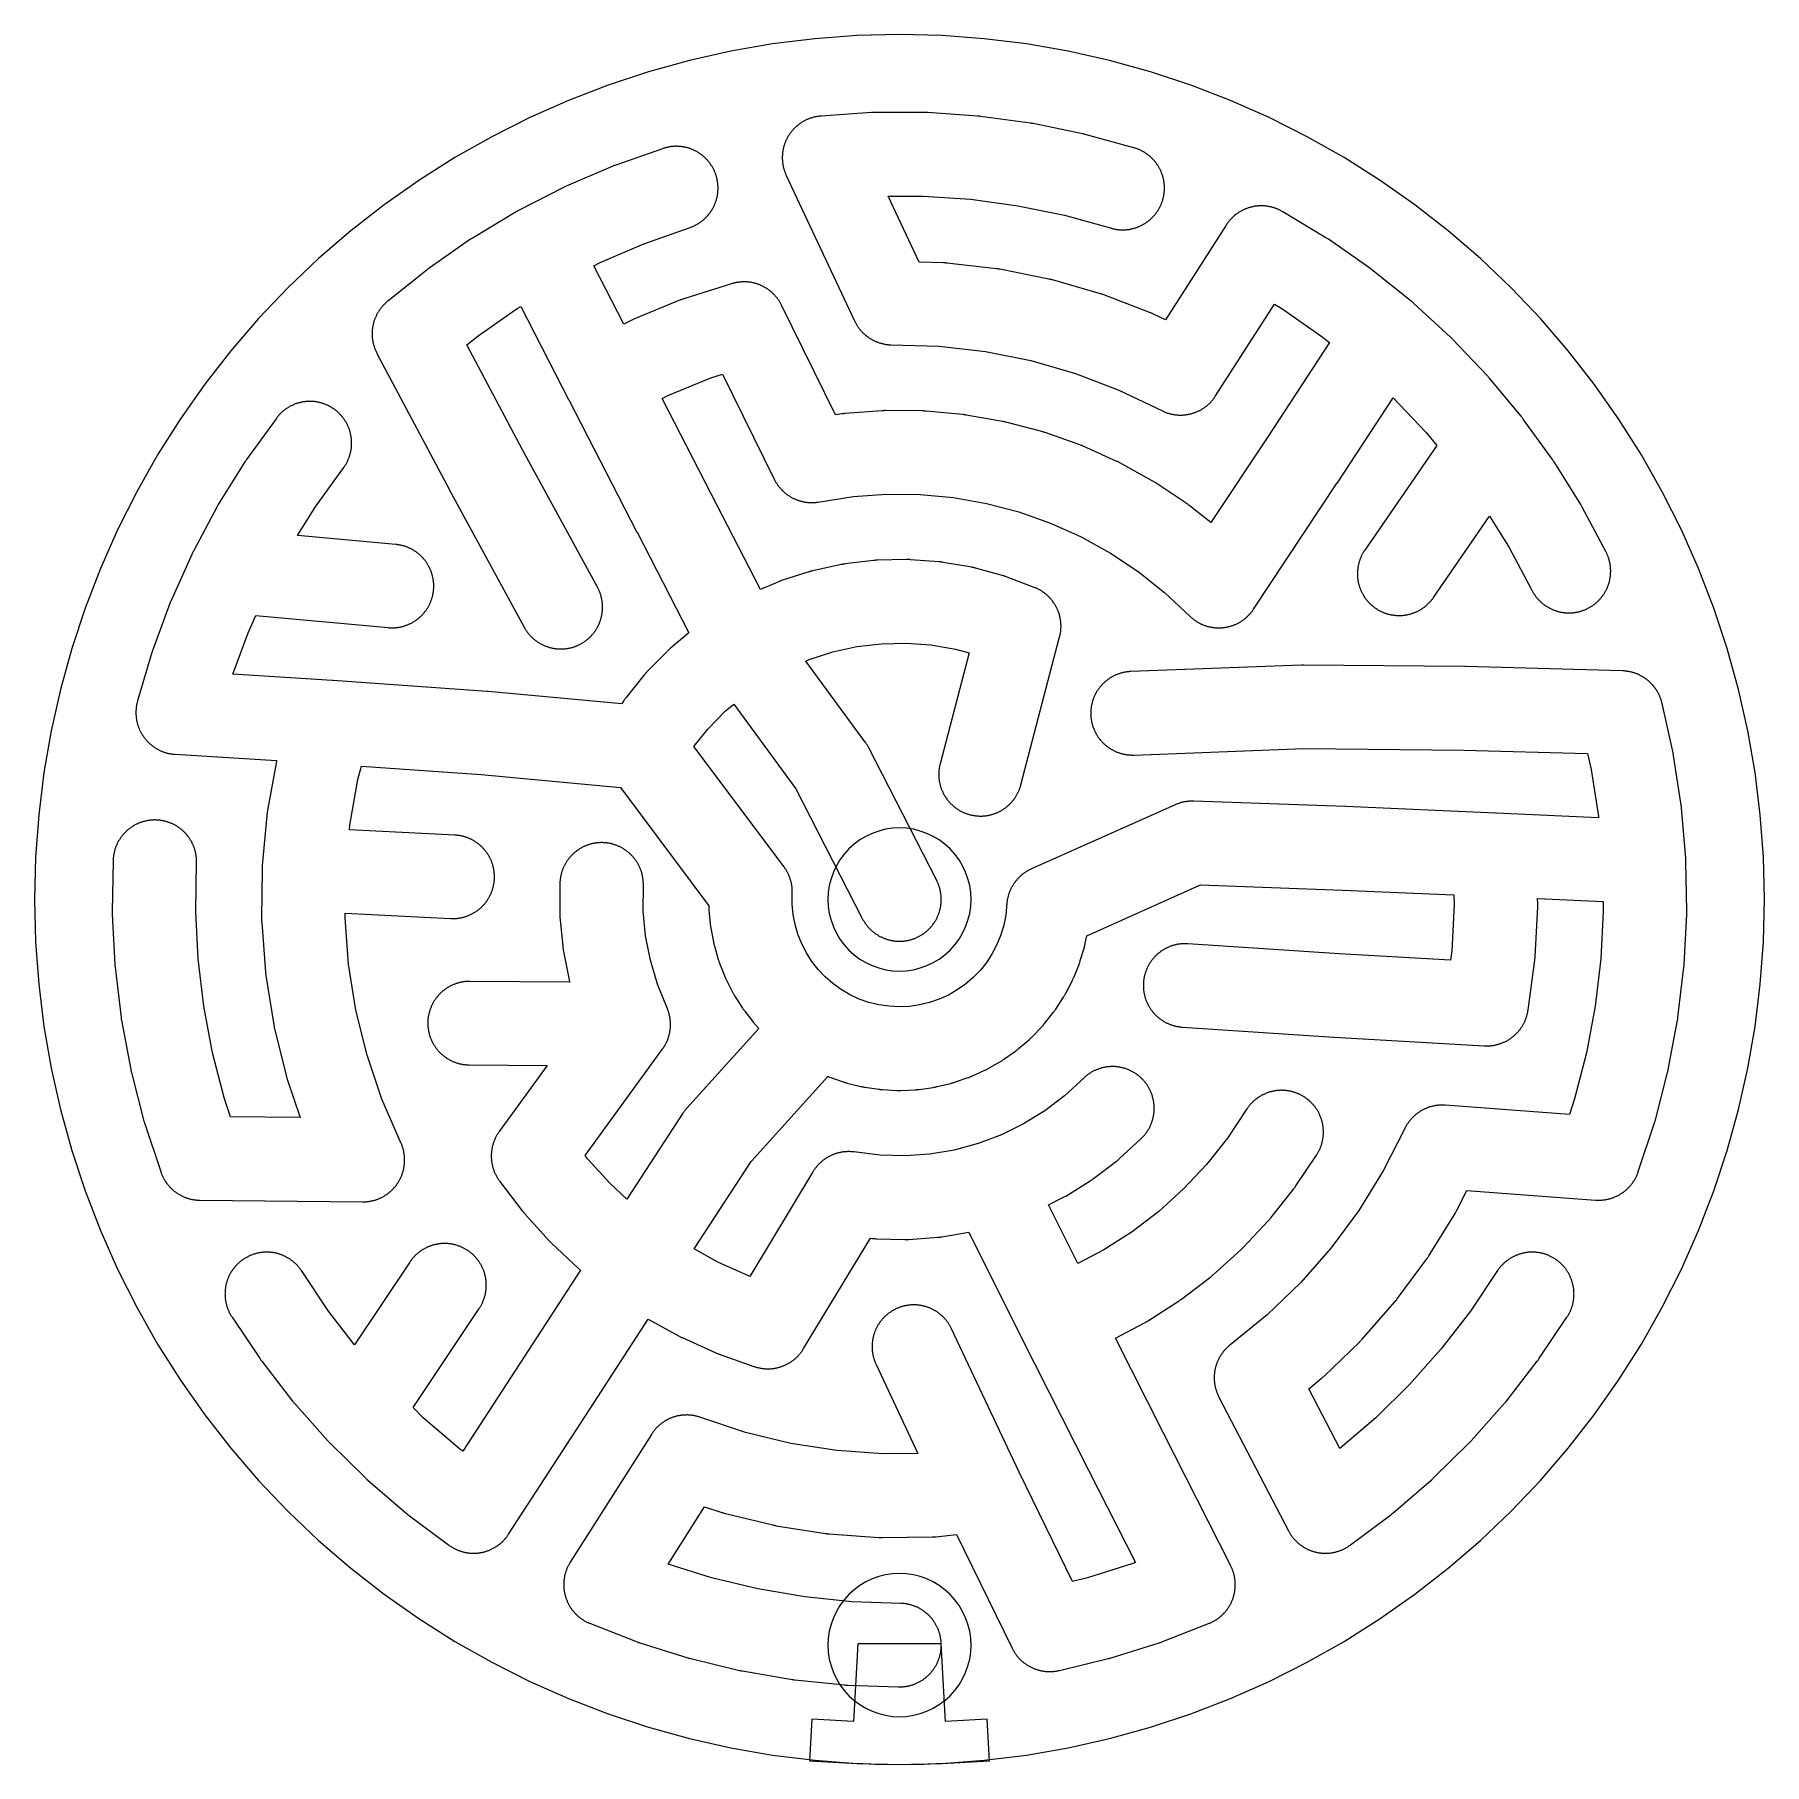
# Model space of a CAD drawing. Header units: millimetres. Extents: x -145 to 145, y -145 to 145.
import ezdxf

# ---------------------------------------------------------------- set-up
doc = ezdxf.new("R2010")
doc.units = ezdxf.units.MM
for name, color, linetype in [('BOUNDARY', 3, 'CONTINUOUS'), ('CORRIDORS', 1, 'CONTINUOUS'), ('WEDGE_CUT', 1, 'CONTINUOUS')]:
    doc.layers.add(name, color=color, linetype=linetype)

msp = doc.modelspace()

# ---------------------------------------------------------------- linework, layer by layer
at = {"layer": 'BOUNDARY'}
for points in [[(145, 0), (144.825, 7.115), (144.302, 14.212), (143.431, 21.276), (142.214, 28.288), (140.655, 35.232), (138.756, 42.091), (136.524, 48.849), (133.963, 55.489), (131.078, 61.995), (127.879, 68.353), (124.371, 74.545), (120.563, 80.558), (116.465, 86.376), (112.087, 91.987), (107.438, 97.376), (102.53, 102.53), (97.376, 107.438), (91.987, 112.087), (86.376, 116.465), (80.558, 120.563), (74.545, 124.371), (68.353, 127.879), (61.995, 131.078), (55.489, 133.963), (48.849, 136.524), (42.091, 138.756), (35.232, 140.655), (28.288, 142.214), (21.276, 143.431), (14.212, 144.302), (7.115, 144.825), (0, 145), (-7.115, 144.825), (-14.212, 144.302), (-21.276, 143.431), (-28.288, 142.214), (-35.232, 140.655), (-42.091, 138.756), (-48.849, 136.524), (-55.489, 133.963), (-61.995, 131.078), (-68.353, 127.879), (-74.545, 124.371), (-80.558, 120.563), (-86.376, 116.465), (-91.987, 112.087), (-97.376, 107.438), (-102.53, 102.53), (-107.438, 97.376), (-112.087, 91.987), (-116.465, 86.376), (-120.563, 80.558), (-124.371, 74.545), (-127.879, 68.353), (-131.078, 61.995), (-133.963, 55.489), (-136.524, 48.849), (-138.756, 42.091), (-140.655, 35.232), (-142.214, 28.288), (-143.431, 21.276), (-144.302, 14.212), (-144.825, 7.115), (-145, 0), (-144.825, -7.115), (-144.302, -14.212), (-143.431, -21.276), (-142.214, -28.288), (-140.655, -35.232), (-138.756, -42.091), (-136.524, -48.849), (-133.963, -55.489), (-131.078, -61.995), (-127.879, -68.353), (-124.371, -74.545), (-120.563, -80.558), (-116.465, -86.376), (-112.087, -91.987), (-107.438, -97.376), (-102.53, -102.53), (-97.376, -107.438), (-91.987, -112.087), (-86.376, -116.465), (-80.558, -120.563), (-74.545, -124.371), (-68.353, -127.879), (-61.995, -131.078), (-55.489, -133.963), (-48.849, -136.524), (-42.091, -138.756), (-35.232, -140.655), (-28.288, -142.214), (-21.276, -143.431), (-14.212, -144.302), (-7.115, -144.825), (0, -145), (7.115, -144.825), (14.212, -144.302), (21.276, -143.431), (28.288, -142.214), (35.232, -140.655), (42.091, -138.756), (48.849, -136.524), (55.489, -133.963), (61.995, -131.078), (68.353, -127.879), (74.545, -124.371), (80.558, -120.563), (86.376, -116.465), (91.987, -112.087), (97.376, -107.438), (102.53, -102.53), (107.438, -97.376), (112.087, -91.987), (116.465, -86.376), (120.563, -80.558), (124.371, -74.545), (127.879, -68.353), (131.078, -61.995), (133.963, -55.489), (136.524, -48.849), (138.756, -42.091), (140.655, -35.232), (142.214, -28.288), (143.431, -21.276), (144.302, -14.212), (144.825, -7.115)], [(12, 0), (11.942, 1.176), (11.769, 2.341), (11.483, 3.483), (11.087, 4.592), (10.583, 5.657), (9.978, 6.667), (9.276, 7.613), (8.485, 8.485), (7.613, 9.276), (6.667, 9.978), (5.657, 10.583), (4.592, 11.087), (3.483, 11.483), (2.341, 11.769), (1.176, 11.942), (0, 12), (-1.176, 11.942), (-2.341, 11.769), (-3.483, 11.483), (-4.592, 11.087), (-5.657, 10.583), (-6.667, 9.978), (-7.613, 9.276), (-8.485, 8.485), (-9.276, 7.613), (-9.978, 6.667), (-10.583, 5.657), (-11.087, 4.592), (-11.483, 3.483), (-11.769, 2.341), (-11.942, 1.176), (-12, 0), (-11.942, -1.176), (-11.769, -2.341), (-11.483, -3.483), (-11.087, -4.592), (-10.583, -5.657), (-9.978, -6.667), (-9.276, -7.613), (-8.485, -8.485), (-7.613, -9.276), (-6.667, -9.978), (-5.657, -10.583), (-4.592, -11.087), (-3.483, -11.483), (-2.341, -11.769), (-1.176, -11.942), (0, -12), (1.176, -11.942), (2.341, -11.769), (3.483, -11.483), (4.592, -11.087), (5.657, -10.583), (6.667, -9.978), (7.613, -9.276), (8.485, -8.485), (9.276, -7.613), (9.978, -6.667), (10.583, -5.657), (11.087, -4.592), (11.483, -3.483), (11.769, -2.341), (11.942, -1.176)], [(12, -125), (11.942, -123.824), (11.769, -122.659), (11.483, -121.517), (11.087, -120.408), (10.583, -119.343), (9.978, -118.333), (9.276, -117.387), (8.485, -116.515), (7.613, -115.724), (6.667, -115.022), (5.657, -114.417), (4.592, -113.913), (3.483, -113.517), (2.341, -113.231), (1.176, -113.058), (0, -113), (-1.176, -113.058), (-2.341, -113.231), (-3.483, -113.517), (-4.592, -113.913), (-5.657, -114.417), (-6.667, -115.022), (-7.613, -115.724), (-8.485, -116.515), (-9.276, -117.387), (-9.978, -118.333), (-10.583, -119.343), (-11.087, -120.408), (-11.483, -121.517), (-11.769, -122.659), (-11.942, -123.824), (-12, -125), (-11.942, -126.176), (-11.769, -127.341), (-11.483, -128.483), (-11.087, -129.592), (-10.583, -130.657), (-9.978, -131.667), (-9.276, -132.613), (-8.485, -133.485), (-7.613, -134.276), (-6.667, -134.978), (-5.657, -135.583), (-4.592, -136.087), (-3.483, -136.483), (-2.341, -136.769), (-1.176, -136.942), (0, -137), (1.176, -136.942), (2.341, -136.769), (3.483, -136.483), (4.592, -136.087), (5.657, -135.583), (6.667, -134.978), (7.613, -134.276), (8.485, -133.485), (9.276, -132.613), (9.978, -131.667), (10.583, -130.657), (11.087, -129.592), (11.483, -128.483), (11.769, -127.341), (11.942, -126.176)]]:
    msp.add_lwpolyline(points, close=True, dxfattribs=at)
at = {"layer": 'CORRIDORS'}
msp.add_lwpolyline([(41.064, -70.971), (41.168, -70.915), (41.271, -70.857), (41.373, -70.797), (41.474, -70.736), (41.563, -70.68), (46.785, -67.338), (46.884, -67.273), (46.982, -67.207), (47.079, -67.139), (47.175, -67.07), (47.26, -67.006), (52.188, -63.244), (52.281, -63.171), (52.373, -63.097), (52.464, -63.022), (52.554, -62.944), (52.633, -62.874), (57.232, -58.718), (57.319, -58.637), (57.405, -58.556), (57.49, -58.473), (57.572, -58.389), (57.645, -58.313), (61.885, -53.792), (61.965, -53.705), (62.044, -53.616), (62.121, -53.527), (62.197, -53.436), (62.263, -53.354), (66.116, -48.498), (66.188, -48.405), (66.259, -48.31), (66.329, -48.214), (66.397, -48.118), (66.456, -48.03), (69.894, -42.873), (69.959, -42.774), (70.022, -42.674), (70.084, -42.573), (70.143, -42.471), (70.201, -42.367), (70.258, -42.263), (70.312, -42.158), (70.365, -42.052), (70.416, -41.945), (70.465, -41.838), (70.512, -41.729), (70.557, -41.62), (70.601, -41.51), (70.642, -41.399), (70.682, -41.288), (70.72, -41.176), (70.756, -41.063), (70.79, -40.95), (70.822, -40.836), (70.852, -40.721), (70.881, -40.607), (70.907, -40.491), (70.932, -40.375), (70.954, -40.259), (70.974, -40.143), (70.993, -40.026), (71.009, -39.909), (71.024, -39.791), (71.037, -39.674), (71.047, -39.556), (71.056, -39.438), (71.062, -39.32), (71.067, -39.201), (71.069, -39.083), (71.07, -38.965), (71.069, -38.846), (71.065, -38.728), (71.06, -38.61), (71.052, -38.492), (71.043, -38.374), (71.031, -38.256), (71.018, -38.139), (71.003, -38.021), (70.985, -37.904), (70.966, -37.788), (70.945, -37.671), (70.921, -37.555), (70.896, -37.44), (70.869, -37.324), (70.84, -37.21), (70.809, -37.096), (70.776, -36.982), (70.741, -36.869), (70.704, -36.756), (70.665, -36.645), (70.625, -36.533), (70.582, -36.423), (70.538, -36.313), (70.492, -36.204), (70.444, -36.096), (70.394, -35.989), (70.342, -35.882), (70.289, -35.777), (70.234, -35.672), (70.177, -35.568), (70.118, -35.466), (70.058, -35.364), (69.996, -35.263), (69.932, -35.164), (69.866, -35.065), (69.799, -34.968), (69.73, -34.872), (69.66, -34.776), (69.588, -34.683), (69.514, -34.59), (69.439, -34.499), (69.362, -34.408), (69.284, -34.32), (69.204, -34.232), (69.123, -34.146), (69.041, -34.061), (68.957, -33.978), (68.871, -33.896), (68.785, -33.816), (68.696, -33.737), (68.607, -33.659), (68.516, -33.583), (68.424, -33.509), (68.331, -33.436), (68.236, -33.365), (68.141, -33.295), (68.044, -33.227), (67.946, -33.161), (67.847, -33.096), (67.747, -33.033), (67.645, -32.972), (67.543, -32.912), (67.44, -32.855), (67.336, -32.799), (67.231, -32.744), (67.125, -32.692), (67.018, -32.641), (66.91, -32.592), (66.802, -32.545), (66.692, -32.5), (66.582, -32.456), (66.471, -32.415), (66.36, -32.375), (66.248, -32.337), (66.135, -32.302), (66.022, -32.268), (65.908, -32.236), (65.793, -32.205), (65.678, -32.177), (65.563, -32.151), (65.447, -32.127), (65.331, -32.105), (65.214, -32.084), (65.098, -32.066), (64.98, -32.049), (64.863, -32.035), (64.745, -32.023), (64.627, -32.012), (64.509, -32.004), (64.391, -31.997), (64.273, -31.993), (64.155, -31.991), (64.036, -31.99), (63.918, -31.992), (63.8, -31.995), (63.682, -32.001), (63.564, -32.008), (63.446, -32.018), (63.328, -32.029), (63.21, -32.043), (63.093, -32.059), (62.976, -32.076), (62.859, -32.095), (62.743, -32.117), (62.627, -32.14), (62.511, -32.166), (62.396, -32.193), (62.282, -32.222), (62.167, -32.254), (62.054, -32.287), (61.941, -32.322), (61.828, -32.359), (61.717, -32.397), (61.606, -32.438), (61.495, -32.481), (61.386, -32.525), (61.277, -32.571), (61.169, -32.62), (61.061, -32.67), (60.955, -32.721), (60.849, -32.775), (60.745, -32.83), (60.641, -32.887), (60.539, -32.946), (60.437, -33.007), (60.336, -33.069), (60.237, -33.133), (60.138, -33.199), (60.041, -33.266), (59.945, -33.335), (59.85, -33.405), (59.756, -33.477), (59.663, -33.551), (59.572, -33.626), (59.482, -33.703), (59.393, -33.781), (59.306, -33.861), (59.22, -33.942), (59.135, -34.025), (59.052, -34.109), (58.97, -34.195), (58.89, -34.282), (58.811, -34.37), (58.734, -34.459), (58.658, -34.55), (58.584, -34.642), (58.511, -34.736), (58.44, -34.83), (58.37, -34.926), (58.303, -35.023), (58.246, -35.107), (54.973, -40.017), (51.474, -44.426), (47.628, -48.527), (43.463, -52.291), (38.991, -55.705), (34.259, -58.733), (29.896, -61.042), (24.962, -51.18), (27.286, -50.038), (27.391, -49.985), (27.496, -49.93), (27.6, -49.874), (27.703, -49.815), (27.805, -49.755), (27.877, -49.711), (31.987, -47.172), (32.087, -47.109), (32.186, -47.045), (32.284, -46.978), (32.381, -46.91), (32.477, -46.84), (32.545, -46.789), (36.391, -43.864), (36.485, -43.791), (36.577, -43.717), (36.668, -43.642), (36.758, -43.565), (36.847, -43.486), (36.909, -43.429), (40.455, -40.147), (40.541, -40.066), (40.626, -39.984), (40.709, -39.9), (40.791, -39.814), (40.872, -39.728), (40.951, -39.639), (41.028, -39.55), (41.104, -39.459), (41.178, -39.367), (41.251, -39.274), (41.323, -39.18), (41.392, -39.084), (41.46, -38.987), (41.527, -38.889), (41.591, -38.79), (41.654, -38.69), (41.716, -38.589), (41.775, -38.487), (41.833, -38.384), (41.89, -38.28), (41.944, -38.174), (41.996, -38.068), (42.047, -37.962), (42.096, -37.854), (42.143, -37.745), (42.189, -37.636), (42.232, -37.526), (42.274, -37.415), (42.314, -37.304), (42.351, -37.192), (42.387, -37.079), (42.421, -36.966), (42.453, -36.852), (42.484, -36.737), (42.512, -36.622), (42.538, -36.507), (42.562, -36.391), (42.585, -36.275), (42.605, -36.159), (42.624, -36.042), (42.64, -35.924), (42.654, -35.807), (42.667, -35.689), (42.677, -35.572), (42.686, -35.454), (42.692, -35.335), (42.697, -35.217), (42.699, -35.099), (42.7, -34.981), (42.698, -34.862), (42.695, -34.744), (42.689, -34.626), (42.682, -34.508), (42.672, -34.39), (42.661, -34.272), (42.648, -34.154), (42.632, -34.037), (42.615, -33.92), (42.595, -33.803), (42.574, -33.687), (42.55, -33.571), (42.525, -33.455), (42.498, -33.34), (42.469, -33.226), (42.438, -33.111), (42.405, -32.998), (42.37, -32.885), (42.333, -32.772), (42.294, -32.661), (42.253, -32.549), (42.211, -32.439), (42.166, -32.329), (42.12, -32.22), (42.072, -32.112), (42.022, -32.005), (41.971, -31.899), (41.917, -31.793), (41.862, -31.688), (41.805, -31.585), (41.746, -31.482), (41.685, -31.38), (41.623, -31.28), (41.559, -31.18), (41.494, -31.082), (41.427, -30.984), (41.358, -30.888), (41.287, -30.793), (41.215, -30.699), (41.142, -30.607), (41.066, -30.515), (40.99, -30.425), (40.911, -30.336), (40.832, -30.249), (40.75, -30.163), (40.668, -30.078), (40.584, -29.995), (40.498, -29.913), (40.411, -29.833), (40.323, -29.754), (40.234, -29.677), (40.143, -29.601), (40.051, -29.526), (39.958, -29.454), (39.863, -29.382), (39.767, -29.313), (39.67, -29.245), (39.572, -29.179), (39.473, -29.114), (39.373, -29.051), (39.272, -28.99), (39.17, -28.93), (39.066, -28.873), (38.962, -28.817), (38.857, -28.762), (38.751, -28.71), (38.644, -28.659), (38.536, -28.61), (38.428, -28.563), (38.318, -28.518), (38.208, -28.475), (38.097, -28.433), (37.986, -28.394), (37.874, -28.356), (37.761, -28.32), (37.648, -28.286), (37.534, -28.254), (37.419, -28.224), (37.304, -28.196), (37.189, -28.17), (37.073, -28.146), (36.957, -28.124), (36.84, -28.103), (36.723, -28.085), (36.606, -28.069), (36.489, -28.055), (36.371, -28.042), (36.253, -28.032), (36.135, -28.024), (36.017, -28.017), (35.899, -28.013), (35.78, -28.01), (35.662, -28.01), (35.544, -28.012), (35.426, -28.015), (35.307, -28.021), (35.189, -28.029), (35.071, -28.038), (34.954, -28.05), (34.836, -28.064), (34.719, -28.079), (34.602, -28.097), (34.485, -28.116), (34.369, -28.138), (34.253, -28.161), (34.137, -28.187), (34.022, -28.214), (33.908, -28.243), (33.793, -28.275), (33.68, -28.308), (33.567, -28.343), (33.454, -28.38), (33.343, -28.419), (33.232, -28.46), (33.121, -28.502), (33.012, -28.547), (32.903, -28.593), (32.795, -28.641), (32.688, -28.691), (32.581, -28.743), (32.476, -28.797), (32.371, -28.852), (32.267, -28.909), (32.165, -28.968), (32.063, -29.029), (31.963, -29.091), (31.863, -29.155), (31.765, -29.221), (31.667, -29.288), (31.571, -29.357), (31.476, -29.428), (31.383, -29.5), (31.29, -29.574), (31.199, -29.649), (31.109, -29.726), (31.02, -29.804), (30.945, -29.873), (27.648, -32.925), (24.339, -35.441), (20.808, -37.622), (17.08, -39.455), (13.186, -40.921), (9.182, -42.002), (5.085, -42.692), (0.941, -42.983), (-3.218, -42.874), (-7.671, -42.323), (-7.788, -42.309), (-7.906, -42.298), (-8.024, -42.288), (-8.142, -42.281), (-8.26, -42.275), (-8.378, -42.272), (-8.497, -42.27), (-8.615, -42.271), (-8.733, -42.273), (-8.852, -42.277), (-8.97, -42.284), (-9.088, -42.292), (-9.206, -42.303), (-9.323, -42.315), (-9.441, -42.329), (-9.558, -42.346), (-9.675, -42.364), (-9.791, -42.385), (-9.908, -42.407), (-10.023, -42.431), (-10.139, -42.457), (-10.254, -42.486), (-10.368, -42.516), (-10.482, -42.548), (-10.595, -42.582), (-10.708, -42.617), (-10.82, -42.655), (-10.932, -42.695), (-11.043, -42.736), (-11.153, -42.78), (-11.262, -42.825), (-11.37, -42.872), (-11.478, -42.921), (-11.585, -42.972), (-11.691, -43.024), (-11.796, -43.079), (-11.9, -43.135), (-12.004, -43.193), (-12.106, -43.252), (-12.207, -43.314), (-12.307, -43.377), (-12.406, -43.441), (-12.504, -43.508), (-12.601, -43.576), (-12.697, -43.645), (-12.791, -43.716), (-12.884, -43.789), (-12.976, -43.864), (-13.067, -43.94), (-13.157, -44.017), (-13.245, -44.096), (-13.332, -44.176), (-13.417, -44.258), (-13.501, -44.342), (-13.584, -44.426), (-13.665, -44.512), (-13.744, -44.6), (-13.823, -44.689), (-13.899, -44.779), (-13.974, -44.87), (-14.048, -44.963), (-14.12, -45.057), (-14.19, -45.152), (-14.259, -45.248), (-14.326, -45.345), (-14.392, -45.444), (-14.456, -45.544), (-14.521, -45.65), (-25.112, -63.179), (-25.304, -63.112), (-30.43, -60.806), (-34.45, -58.582), (-24.889, -43.947), (-11.989, -29.671), (-11.966, -29.68), (-11.856, -29.723), (-11.745, -29.764), (-11.672, -29.79), (-9.426, -30.575), (-9.314, -30.613), (-9.201, -30.649), (-9.088, -30.684), (-8.974, -30.716), (-8.86, -30.746), (-8.79, -30.764), (-6.48, -31.333), (-6.365, -31.36), (-6.25, -31.386), (-6.134, -31.409), (-6.017, -31.43), (-5.9, -31.45), (-5.824, -31.462), (-3.47, -31.808), (-3.353, -31.824), (-3.235, -31.838), (-3.118, -31.85), (-3, -31.861), (-2.882, -31.869), (-2.808, -31.873), (-0.432, -31.994), (-0.314, -31.999), (-0.196, -32.002), (-0.077, -32.003), (0.041, -32.002), (0.159, -31.999), (0.236, -31.996), (2.613, -31.89), (2.731, -31.884), (2.849, -31.876), (2.967, -31.865), (3.085, -31.853), (3.202, -31.839), (3.274, -31.829), (5.631, -31.498), (5.749, -31.481), (5.865, -31.461), (5.982, -31.44), (6.098, -31.416), (6.213, -31.391), (6.285, -31.374), (8.599, -30.821), (8.714, -30.793), (8.828, -30.762), (8.942, -30.73), (9.055, -30.696), (9.168, -30.66), (9.24, -30.635), (11.491, -29.864), (11.603, -29.825), (11.714, -29.784), (11.824, -29.741), (11.933, -29.696), (12.042, -29.649), (12.112, -29.618), (14.279, -28.636), (14.387, -28.586), (14.493, -28.535), (14.599, -28.481), (14.703, -28.426), (14.807, -28.369), (14.871, -28.333), (16.935, -27.15), (17.037, -27.09), (17.138, -27.029), (17.238, -26.966), (17.337, -26.901), (17.435, -26.835), (17.497, -26.791), (19.439, -25.417), (19.535, -25.348), (19.63, -25.277), (19.723, -25.205), (19.816, -25.131), (19.907, -25.056), (19.964, -25.007), (21.767, -23.454), (21.856, -23.376), (21.944, -23.296), (22.03, -23.215), (22.115, -23.133), (22.199, -23.049), (22.251, -22.996), (23.898, -21.279), (23.979, -21.193), (24.059, -21.105), (24.137, -21.016), (24.213, -20.926), (24.289, -20.835), (24.335, -20.777), (25.811, -18.912), (25.884, -18.819), (25.955, -18.724), (26.024, -18.628), (26.092, -18.531), (26.158, -18.433), (26.199, -18.371), (27.492, -16.373), (27.555, -16.273), (27.617, -16.172), (27.677, -16.07), (27.735, -15.967), (27.792, -15.863), (27.828, -15.795), (28.924, -13.684), (28.977, -13.579), (29.029, -13.473), (29.079, -13.365), (29.127, -13.257), (29.174, -13.149), (29.202, -13.081), (30.093, -10.875), (30.136, -10.764), (30.177, -10.654), (30.217, -10.542), (30.255, -10.43), (30.291, -10.317), (30.313, -10.245), (30.99, -7.964), (31.022, -7.85), (31.053, -7.736), (31.082, -7.621), (31.109, -7.506), (31.134, -7.39), (31.148, -7.32), (31.393, -6.07), (50.46, 2.436), (74.26, 1.584), (74.26, 1.585), (92.939, 0.777), (92.991, -0.816), (92.597, -8.591), (92.382, -10.177), (73.72, -9.095), (48.34, -7.425), (48.221, -7.418), (48.103, -7.414), (47.985, -7.411), (47.867, -7.41), (47.748, -7.411), (47.63, -7.414), (47.512, -7.42), (47.394, -7.427), (47.276, -7.436), (47.158, -7.447), (47.04, -7.461), (46.923, -7.476), (46.806, -7.493), (46.689, -7.512), (46.573, -7.533), (46.457, -7.556), (46.341, -7.581), (46.226, -7.608), (46.111, -7.637), (45.997, -7.668), (45.883, -7.701), (45.77, -7.736), (45.658, -7.772), (45.546, -7.811), (45.435, -7.851), (45.324, -7.893), (45.214, -7.937), (45.105, -7.983), (44.997, -8.031), (44.89, -8.081), (44.783, -8.132), (44.677, -8.186), (44.573, -8.241), (44.469, -8.297), (44.366, -8.356), (44.264, -8.416), (44.163, -8.478), (44.064, -8.542), (43.965, -8.607), (43.868, -8.674), (43.771, -8.743), (43.676, -8.813), (43.582, -8.885), (43.489, -8.958), (43.398, -9.033), (43.307, -9.11), (43.218, -9.188), (43.131, -9.267), (43.045, -9.348), (42.96, -9.431), (42.876, -9.515), (42.794, -9.6), (42.714, -9.687), (42.635, -9.775), (42.557, -9.864), (42.481, -9.955), (42.406, -10.047), (42.333, -10.14), (42.262, -10.234), (42.192, -10.33), (42.124, -10.426), (42.058, -10.524), (41.993, -10.623), (41.93, -10.723), (41.868, -10.824), (41.808, -10.926), (41.75, -11.03), (41.694, -11.134), (41.64, -11.239), (41.587, -11.345), (41.536, -11.451), (41.487, -11.559), (41.44, -11.667), (41.394, -11.777), (41.351, -11.887), (41.309, -11.997), (41.269, -12.109), (41.231, -12.221), (41.195, -12.334), (41.161, -12.447), (41.129, -12.561), (41.098, -12.675), (41.07, -12.79), (41.044, -12.905), (41.019, -13.021), (40.997, -13.137), (40.976, -13.254), (40.958, -13.371), (40.941, -13.488), (40.926, -13.605), (40.914, -13.723), (40.903, -13.841), (40.895, -13.959), (40.888, -14.077), (40.883, -14.195), (40.881, -14.313), (40.88, -14.432), (40.881, -14.55), (40.885, -14.668), (40.89, -14.787), (40.897, -14.905), (40.907, -15.023), (40.918, -15.14), (40.932, -15.258), (40.947, -15.375), (40.964, -15.492), (40.983, -15.609), (41.005, -15.725), (41.028, -15.841), (41.053, -15.957), (41.08, -16.072), (41.109, -16.187), (41.14, -16.301), (41.173, -16.415), (41.208, -16.528), (41.245, -16.64), (41.283, -16.752), (41.324, -16.863), (41.366, -16.974), (41.411, -17.083), (41.457, -17.192), (41.505, -17.301), (41.554, -17.408), (41.606, -17.514), (41.659, -17.62), (41.715, -17.725), (41.771, -17.828), (41.83, -17.931), (41.89, -18.033), (41.953, -18.134), (42.016, -18.233), (42.082, -18.332), (42.149, -18.429), (42.218, -18.526), (42.288, -18.621), (42.36, -18.715), (42.434, -18.807), (42.509, -18.899), (42.585, -18.989), (42.663, -19.078), (42.743, -19.165), (42.824, -19.251), (42.907, -19.336), (42.991, -19.42), (43.076, -19.501), (43.163, -19.582), (43.251, -19.661), (43.34, -19.738), (43.431, -19.814), (43.523, -19.889), (43.616, -19.962), (43.711, -20.033), (43.806, -20.103), (43.903, -20.171), (44.001, -20.237), (44.1, -20.302), (44.2, -20.365), (44.301, -20.426), (44.404, -20.486), (44.507, -20.544), (44.611, -20.6), (44.716, -20.654), (44.822, -20.707), (44.929, -20.758), (45.037, -20.807), (45.145, -20.854), (45.254, -20.899), (45.365, -20.942), (45.475, -20.984), (45.587, -21.024), (45.699, -21.062), (45.812, -21.097), (45.925, -21.131), (46.039, -21.164), (46.153, -21.194), (46.268, -21.222), (46.384, -21.248), (46.499, -21.272), (46.616, -21.295), (46.732, -21.315), (46.849, -21.334), (46.966, -21.35), (47.084, -21.365), (47.201, -21.377), (47.319, -21.387), (47.42, -21.395), (72.8, -23.065), (72.855, -23.068), (98.045, -24.528), (98.163, -24.534), (98.281, -24.538), (98.4, -24.54), (98.518, -24.54), (98.636, -24.538), (98.755, -24.533), (98.873, -24.527), (98.991, -24.519), (99.109, -24.509), (99.226, -24.497), (99.344, -24.483), (99.461, -24.467), (99.578, -24.449), (99.695, -24.428), (99.811, -24.406), (99.927, -24.382), (100.042, -24.357), (100.157, -24.329), (100.272, -24.299), (100.386, -24.267), (100.499, -24.233), (100.612, -24.198), (100.724, -24.16), (100.836, -24.121), (100.947, -24.08), (101.057, -24.037), (101.166, -23.992), (101.275, -23.945), (101.383, -23.896), (101.49, -23.846), (101.596, -23.793), (101.701, -23.739), (101.805, -23.683), (101.909, -23.626), (102.011, -23.566), (102.112, -23.505), (102.213, -23.443), (102.312, -23.378), (102.41, -23.312), (102.507, -23.244), (102.603, -23.175), (102.698, -23.104), (102.791, -23.031), (102.883, -22.957), (102.974, -22.881), (103.064, -22.804), (103.152, -22.726), (103.239, -22.645), (103.325, -22.564), (103.409, -22.481), (103.492, -22.396), (103.573, -22.31), (103.653, -22.223), (103.731, -22.134), (103.808, -22.044), (103.884, -21.953), (103.958, -21.861), (104.03, -21.767), (104.1, -21.672), (104.169, -21.576), (104.237, -21.479), (104.303, -21.38), (104.367, -21.281), (104.429, -21.18), (104.49, -21.079), (104.549, -20.976), (104.606, -20.872), (104.661, -20.768), (104.715, -20.663), (104.767, -20.556), (104.817, -20.449), (104.865, -20.341), (104.912, -20.232), (104.956, -20.123), (104.999, -20.012), (105.04, -19.901), (105.079, -19.789), (105.116, -19.677), (105.151, -19.564), (105.184, -19.451), (105.216, -19.336), (105.245, -19.222), (105.272, -19.107), (105.298, -18.991), (105.321, -18.875), (105.343, -18.759), (105.363, -18.642), (105.387, -18.479), (106.51, -10.181), (106.525, -10.063), (106.538, -9.946), (106.548, -9.828), (106.557, -9.71), (106.564, -9.596), (106.988, -1.233), (106.993, -1.115), (106.996, -0.997), (106.997, -0.879), (106.996, -0.76), (106.993, -0.647), (106.967, 0.147), (117.952, -0.36), (117.98, -1.995), (117.577, -9.955), (116.636, -17.876), (115.163, -25.709), (113.169, -33.405), (112.297, -36.027), (91.506, -34.489), (91.388, -34.481), (91.27, -34.476), (91.152, -34.472), (91.033, -34.47), (90.915, -34.47), (90.797, -34.473), (90.679, -34.477), (90.56, -34.483), (90.442, -34.491), (90.325, -34.502), (90.207, -34.514), (90.089, -34.528), (89.972, -34.544), (89.855, -34.563), (89.739, -34.583), (89.622, -34.605), (89.507, -34.629), (89.391, -34.655), (89.276, -34.683), (89.162, -34.713), (89.048, -34.745), (88.934, -34.779), (88.822, -34.814), (88.709, -34.852), (88.598, -34.891), (88.487, -34.933), (88.377, -34.976), (88.268, -35.021), (88.159, -35.068), (88.051, -35.117), (87.944, -35.167), (87.838, -35.22), (87.733, -35.274), (87.629, -35.33), (87.525, -35.388), (87.423, -35.447), (87.322, -35.508), (87.221, -35.571), (87.122, -35.636), (87.024, -35.702), (86.927, -35.77), (86.832, -35.839), (86.737, -35.91), (86.644, -35.983), (86.551, -36.057), (86.461, -36.133), (86.371, -36.21), (86.283, -36.289), (86.196, -36.369), (86.11, -36.451), (86.026, -36.534), (85.944, -36.619), (85.862, -36.705), (85.782, -36.792), (85.704, -36.881), (85.627, -36.971), (85.552, -37.062), (85.478, -37.155), (85.406, -37.249), (85.336, -37.344), (85.267, -37.44), (85.199, -37.537), (85.134, -37.635), (85.07, -37.735), (85.007, -37.836), (84.947, -37.937), (84.888, -38.04), (84.831, -38.143), (84.776, -38.248), (84.747, -38.304), (81.093, -45.51), (76.995, -52.145), (72.372, -58.396), (67.229, -64.249), (61.614, -69.653), (55.345, -74.748), (55.254, -74.823), (55.164, -74.9), (55.075, -74.979), (54.988, -75.059), (54.902, -75.14), (54.818, -75.223), (54.735, -75.307), (54.653, -75.393), (54.573, -75.48), (54.494, -75.568), (54.417, -75.658), (54.341, -75.749), (54.267, -75.841), (54.195, -75.934), (54.124, -76.029), (54.054, -76.125), (53.987, -76.222), (53.92, -76.32), (53.856, -76.419), (53.793, -76.52), (53.732, -76.621), (53.673, -76.723), (53.615, -76.827), (53.56, -76.931), (53.506, -77.036), (53.453, -77.142), (53.403, -77.25), (53.354, -77.357), (53.308, -77.466), (53.263, -77.575), (53.219, -77.686), (53.178, -77.797), (53.139, -77.908), (53.101, -78.02), (53.066, -78.133), (53.032, -78.247), (53.001, -78.361), (52.971, -78.475), (52.943, -78.59), (52.917, -78.706), (52.893, -78.822), (52.871, -78.938), (52.851, -79.054), (52.833, -79.171), (52.817, -79.289), (52.803, -79.406), (52.791, -79.524), (52.781, -79.642), (52.773, -79.76), (52.767, -79.878), (52.762, -79.996), (52.76, -80.114), (52.76, -80.233), (52.762, -80.351), (52.766, -80.469), (52.772, -80.587), (52.78, -80.706), (52.79, -80.823), (52.802, -80.941), (52.815, -81.059), (52.831, -81.176), (52.849, -81.293), (52.869, -81.41), (52.891, -81.526), (52.914, -81.642), (52.94, -81.757), (52.968, -81.872), (52.997, -81.987), (53.029, -82.101), (53.062, -82.214), (53.097, -82.327), (53.135, -82.44), (53.174, -82.551), (53.215, -82.662), (53.258, -82.773), (53.303, -82.882), (53.349, -82.991), (53.398, -83.099), (53.448, -83.206), (53.5, -83.312), (53.549, -83.408), (65.199, -105.828), (65.254, -105.932), (65.311, -106.036), (65.37, -106.138), (65.431, -106.24), (65.493, -106.34), (65.557, -106.44), (65.623, -106.538), (65.69, -106.636), (65.759, -106.732), (65.83, -106.827), (65.902, -106.92), (65.976, -107.013), (66.051, -107.104), (66.128, -107.194), (66.207, -107.283), (66.287, -107.37), (66.368, -107.456), (66.451, -107.54), (66.535, -107.623), (66.621, -107.705), (66.708, -107.785), (66.796, -107.864), (66.886, -107.941), (66.976, -108.017), (67.069, -108.091), (67.162, -108.164), (67.257, -108.235), (67.353, -108.304), (67.45, -108.372), (67.548, -108.438), (67.647, -108.502), (67.747, -108.565), (67.849, -108.626), (67.951, -108.686), (68.054, -108.743), (68.159, -108.799), (68.264, -108.853), (68.37, -108.905), (68.477, -108.956), (68.585, -109.005), (68.693, -109.051), (68.803, -109.096), (68.913, -109.14), (69.024, -109.181), (69.136, -109.22), (69.248, -109.258), (69.361, -109.293), (69.474, -109.327), (69.588, -109.359), (69.702, -109.389), (69.817, -109.416), (69.933, -109.442), (70.049, -109.466), (70.165, -109.488), (70.282, -109.508), (70.399, -109.527), (70.516, -109.543), (70.633, -109.557), (70.751, -109.569), (70.869, -109.579), (70.987, -109.587), (71.105, -109.593), (71.223, -109.598), (71.342, -109.6), (71.46, -109.6), (71.578, -109.598), (71.696, -109.594), (71.815, -109.588), (71.933, -109.58), (72.051, -109.571), (72.168, -109.559), (72.286, -109.545), (72.403, -109.529), (72.52, -109.511), (72.637, -109.492), (72.753, -109.47), (72.869, -109.446), (72.985, -109.421), (73.1, -109.393), (73.214, -109.364), (73.328, -109.332), (73.442, -109.299), (73.555, -109.263), (73.667, -109.226), (73.779, -109.187), (73.89, -109.146), (74, -109.103), (74.109, -109.059), (74.218, -109.012), (74.326, -108.964), (74.433, -108.913), (74.54, -108.861), (74.645, -108.808), (74.75, -108.752), (74.853, -108.695), (74.956, -108.636), (75.057, -108.575), (75.158, -108.512), (75.257, -108.448), (75.355, -108.382), (75.452, -108.315), (75.548, -108.246), (75.602, -108.206), (82.365, -103.149), (82.459, -103.077), (82.552, -103.004), (82.644, -102.929), (82.733, -102.854), (89.14, -97.353), (89.229, -97.275), (89.317, -97.196), (89.403, -97.115), (89.489, -97.032), (95.509, -91.11), (95.593, -91.027), (95.675, -90.941), (95.756, -90.855), (95.834, -90.768), (101.441, -84.455), (101.519, -84.366), (101.595, -84.276), (101.67, -84.184), (101.743, -84.092), (106.911, -77.415), (106.982, -77.32), (107.052, -77.225), (107.121, -77.128), (107.187, -77.031), (111.892, -70.021), (111.957, -69.922), (112.021, -69.822), (112.082, -69.721), (112.142, -69.619), (112.201, -69.516), (112.257, -69.413), (112.312, -69.308), (112.365, -69.202), (112.416, -69.095), (112.466, -68.988), (112.513, -68.879), (112.559, -68.77), (112.603, -68.66), (112.645, -68.55), (112.685, -68.438), (112.723, -68.326), (112.76, -68.214), (112.794, -68.101), (112.826, -67.987), (112.857, -67.873), (112.886, -67.758), (112.912, -67.643), (112.937, -67.527), (112.96, -67.411), (112.981, -67.294), (113, -67.177), (113.017, -67.06), (113.031, -66.943), (113.044, -66.825), (113.055, -66.708), (113.064, -66.59), (113.071, -66.471), (113.076, -66.353), (113.079, -66.235), (113.08, -66.117), (113.079, -65.998), (113.076, -65.88), (113.071, -65.762), (113.064, -65.644), (113.055, -65.526), (113.044, -65.408), (113.031, -65.29), (113.016, -65.173), (112.999, -65.056), (112.98, -64.939), (112.959, -64.823), (112.936, -64.707), (112.911, -64.591), (112.884, -64.476), (112.855, -64.361), (112.825, -64.247), (112.792, -64.133), (112.757, -64.02), (112.721, -63.907), (112.683, -63.795), (112.642, -63.684), (112.6, -63.573), (112.556, -63.463), (112.511, -63.354), (112.463, -63.246), (112.413, -63.139), (112.362, -63.032), (112.309, -62.926), (112.254, -62.821), (112.197, -62.718), (112.139, -62.615), (112.079, -62.513), (112.017, -62.412), (111.954, -62.312), (111.888, -62.213), (111.822, -62.116), (111.753, -62.019), (111.683, -61.924), (111.611, -61.83), (111.538, -61.737), (111.463, -61.645), (111.387, -61.555), (111.309, -61.466), (111.229, -61.378), (111.148, -61.292), (111.066, -61.207), (110.982, -61.123), (110.897, -61.041), (110.811, -60.96), (110.723, -60.881), (110.634, -60.803), (110.543, -60.727), (110.451, -60.653), (110.358, -60.58), (110.264, -60.508), (110.168, -60.438), (110.072, -60.37), (109.974, -60.303), (109.875, -60.238), (109.775, -60.175), (109.674, -60.113), (109.572, -60.053), (109.469, -59.995), (109.365, -59.939), (109.26, -59.884), (109.154, -59.831), (109.048, -59.78), (108.94, -59.731), (108.832, -59.684), (108.722, -59.638), (108.613, -59.594), (108.502, -59.552), (108.391, -59.512), (108.278, -59.474), (108.166, -59.438), (108.053, -59.404), (107.939, -59.371), (107.824, -59.341), (107.71, -59.312), (107.594, -59.286), (107.479, -59.261), (107.362, -59.238), (107.246, -59.218), (107.129, -59.199), (107.012, -59.182), (106.895, -59.168), (106.777, -59.155), (106.659, -59.144), (106.541, -59.135), (106.423, -59.128), (106.305, -59.124), (106.187, -59.121), (106.068, -59.12), (105.95, -59.121), (105.832, -59.124), (105.713, -59.13), (105.595, -59.137), (105.477, -59.146), (105.36, -59.157), (105.242, -59.17), (105.125, -59.185), (105.008, -59.203), (104.891, -59.222), (104.774, -59.243), (104.658, -59.266), (104.543, -59.291), (104.427, -59.318), (104.313, -59.347), (104.199, -59.378), (104.085, -59.41), (103.972, -59.445), (103.859, -59.482), (103.747, -59.52), (103.636, -59.56), (103.526, -59.603), (103.416, -59.647), (103.307, -59.693), (103.198, -59.741), (103.091, -59.79), (102.984, -59.842), (102.879, -59.895), (102.774, -59.95), (102.67, -60.007), (102.567, -60.065), (102.466, -60.125), (102.365, -60.187), (102.265, -60.251), (102.166, -60.316), (102.069, -60.383), (101.972, -60.452), (101.877, -60.522), (101.783, -60.594), (101.69, -60.667), (101.599, -60.742), (101.509, -60.819), (101.42, -60.897), (101.332, -60.976), (101.246, -61.057), (101.161, -61.14), (101.077, -61.224), (100.995, -61.309), (100.915, -61.396), (100.836, -61.484), (100.758, -61.573), (100.682, -61.663), (100.607, -61.755), (100.534, -61.848), (100.463, -61.943), (100.393, -62.038), (100.325, -62.135), (100.268, -62.219), (95.701, -69.023), (90.809, -75.343), (85.523, -81.295), (79.842, -86.884), (73.819, -92.055), (68.602, -82.014), (70.674, -80.33), (70.765, -80.255), (70.855, -80.178), (70.944, -80.099), (71.031, -80.019), (71.113, -79.942), (77.147, -74.135), (77.232, -74.052), (77.315, -73.968), (77.396, -73.882), (77.477, -73.795), (77.552, -73.711), (83.079, -67.42), (83.156, -67.331), (83.232, -67.24), (83.306, -67.148), (83.379, -67.054), (83.447, -66.963), (88.428, -60.23), (88.498, -60.134), (88.566, -60.038), (88.632, -59.94), (88.697, -59.84), (88.757, -59.745), (93.158, -52.618), (93.219, -52.517), (93.279, -52.414), (93.337, -52.311), (93.393, -52.207), (93.445, -52.106), (95.124, -48.795), (116.704, -50.391), (116.822, -50.399), (116.94, -50.404), (117.058, -50.408), (117.177, -50.41), (117.295, -50.41), (117.413, -50.407), (117.531, -50.403), (117.65, -50.397), (117.768, -50.389), (117.885, -50.378), (118.003, -50.366), (118.121, -50.352), (118.238, -50.336), (118.355, -50.317), (118.471, -50.297), (118.588, -50.275), (118.703, -50.251), (118.819, -50.225), (118.934, -50.197), (119.048, -50.167), (119.162, -50.135), (119.276, -50.101), (119.388, -50.066), (119.501, -50.028), (119.612, -49.989), (119.723, -49.947), (119.833, -49.904), (119.942, -49.859), (120.051, -49.812), (120.159, -49.763), (120.266, -49.713), (120.372, -49.66), (120.477, -49.606), (120.581, -49.55), (120.685, -49.492), (120.787, -49.433), (120.888, -49.372), (120.989, -49.309), (121.088, -49.244), (121.186, -49.178), (121.283, -49.11), (121.378, -49.041), (121.473, -48.97), (121.566, -48.897), (121.659, -48.823), (121.749, -48.747), (121.839, -48.67), (121.927, -48.591), (122.014, -48.511), (122.1, -48.429), (122.184, -48.346), (122.266, -48.261), (122.348, -48.175), (122.428, -48.088), (122.506, -47.999), (122.583, -47.909), (122.658, -47.818), (122.732, -47.725), (122.804, -47.631), (122.874, -47.536), (122.943, -47.44), (123.011, -47.343), (123.076, -47.245), (123.14, -47.145), (123.203, -47.044), (123.263, -46.943), (123.322, -46.84), (123.379, -46.737), (123.434, -46.632), (123.488, -46.526), (123.54, -46.42), (123.59, -46.313), (123.638, -46.205), (123.684, -46.096), (123.729, -45.986), (123.771, -45.876), (123.812, -45.765), (123.863, -45.618), (126.526, -37.607), (126.562, -37.495), (126.596, -37.381), (126.629, -37.268), (126.659, -37.154), (128.776, -28.982), (128.805, -28.868), (128.832, -28.752), (128.857, -28.637), (128.879, -28.52), (130.439, -20.223), (130.46, -20.107), (130.479, -19.99), (130.496, -19.873), (130.511, -19.756), (131.507, -11.371), (131.52, -11.253), (131.531, -11.135), (131.54, -11.017), (131.547, -10.899), (131.974, -2.466), (131.979, -2.348), (131.982, -2.229), (131.983, -2.111), (131.982, -1.993), (131.839, 6.449), (131.838, 6.487), (131.838, 6.489), (131.835, 6.607), (131.83, 6.713), (131.827, 6.757), (131.823, 6.819), (131.815, 6.92), (131.103, 15.333), (131.092, 15.451), (131.079, 15.569), (131.064, 15.686), (131.047, 15.803), (129.768, 24.149), (129.749, 24.266), (129.728, 24.383), (129.706, 24.499), (129.681, 24.614), (127.842, 32.855), (127.815, 32.97), (127.787, 33.085), (127.756, 33.199), (127.723, 33.313), (127.689, 33.426), (127.652, 33.538), (127.614, 33.65), (127.574, 33.762), (127.532, 33.872), (127.488, 33.982), (127.442, 34.091), (127.395, 34.2), (127.345, 34.307), (127.294, 34.414), (127.241, 34.52), (127.186, 34.624), (127.13, 34.728), (127.071, 34.831), (127.011, 34.933), (126.95, 35.034), (126.886, 35.134), (126.821, 35.233), (126.754, 35.33), (126.686, 35.427), (126.616, 35.522), (126.544, 35.616), (126.471, 35.709), (126.396, 35.801), (126.32, 35.891), (126.242, 35.981), (126.082, 36.155), (125.999, 36.24), (125.916, 36.323), (125.831, 36.406), (125.744, 36.486), (125.656, 36.566), (125.567, 36.643), (125.477, 36.72), (125.385, 36.794), (125.292, 36.868), (125.198, 36.939), (125.102, 37.009), (125.006, 37.078), (124.908, 37.144), (124.809, 37.209), (124.709, 37.273), (124.608, 37.334), (124.506, 37.394), (124.403, 37.453), (124.299, 37.509), (124.194, 37.564), (124.089, 37.617), (123.982, 37.668), (123.874, 37.717), (123.766, 37.765), (123.657, 37.81), (123.547, 37.854), (123.436, 37.896), (123.325, 37.936), (123.213, 37.974), (123.1, 38.011), (122.987, 38.045), (122.873, 38.077), (122.759, 38.108), (122.644, 38.137), (122.529, 38.163), (122.413, 38.188), (122.297, 38.211), (122.181, 38.231), (122.064, 38.25), (121.947, 38.267), (121.829, 38.282), (121.712, 38.295), (121.594, 38.306), (121.476, 38.314), (121.358, 38.321), (121.204, 38.327), (94.914, 39.057), (94.785, 39.06), (67.745, 39.31), (67.626, 39.31), (67.508, 39.308), (67.414, 39.305), (38.794, 38.215), (38.675, 38.209), (38.557, 38.202), (38.439, 38.192), (38.322, 38.181), (38.204, 38.167), (38.087, 38.152), (37.97, 38.135), (37.853, 38.115), (37.737, 38.094), (37.621, 38.07), (37.505, 38.045), (37.39, 38.018), (37.275, 37.989), (37.161, 37.958), (37.048, 37.924), (36.934, 37.889), (36.822, 37.853), (36.71, 37.814), (36.599, 37.773), (36.489, 37.731), (36.379, 37.686), (36.27, 37.64), (36.162, 37.592), (36.055, 37.542), (35.948, 37.49), (35.843, 37.437), (35.738, 37.382), (35.634, 37.325), (35.532, 37.266), (35.43, 37.205), (35.329, 37.143), (35.23, 37.079), (35.131, 37.014), (35.034, 36.946), (34.938, 36.878), (34.843, 36.807), (34.749, 36.735), (34.656, 36.661), (34.565, 36.586), (34.475, 36.509), (34.386, 36.431), (34.299, 36.351), (34.213, 36.27), (34.128, 36.188), (34.045, 36.103), (33.963, 36.018), (33.883, 35.931), (33.804, 35.843), (33.726, 35.753), (33.65, 35.663), (33.576, 35.571), (33.503, 35.477), (33.432, 35.383), (33.363, 35.287), (33.295, 35.19), (33.228, 35.092), (33.164, 34.993), (33.101, 34.893), (33.04, 34.792), (32.98, 34.689), (32.922, 34.586), (32.866, 34.482), (32.812, 34.377), (32.76, 34.271), (32.709, 34.164), (32.66, 34.056), (32.613, 33.947), (32.568, 33.838), (32.525, 33.728), (32.483, 33.617), (32.444, 33.506), (32.406, 33.393), (32.37, 33.281), (32.336, 33.167), (32.304, 33.053), (32.274, 32.939), (32.246, 32.824), (32.22, 32.709), (32.196, 32.593), (32.174, 32.477), (32.153, 32.36), (32.135, 32.243), (32.119, 32.126), (32.105, 32.008), (32.092, 31.891), (32.082, 31.773), (32.074, 31.655), (32.067, 31.537), (32.063, 31.418), (32.06, 31.3), (32.06, 31.182), (32.062, 31.064), (32.065, 30.945), (32.071, 30.827), (32.079, 30.709), (32.088, 30.591), (32.1, 30.473), (32.114, 30.356), (32.129, 30.238), (32.147, 30.121), (32.166, 30.005), (32.188, 29.888), (32.211, 29.772), (32.237, 29.657), (32.264, 29.542), (32.293, 29.427), (32.325, 29.313), (32.358, 29.199), (32.393, 29.087), (32.43, 28.974), (32.469, 28.862), (32.51, 28.751), (32.552, 28.641), (32.597, 28.531), (32.643, 28.422), (32.692, 28.314), (32.742, 28.207), (32.793, 28.101), (32.847, 27.995), (32.902, 27.891), (32.96, 27.787), (33.018, 27.685), (33.079, 27.583), (33.141, 27.482), (33.205, 27.383), (33.271, 27.284), (33.338, 27.187), (33.407, 27.091), (33.478, 26.996), (33.55, 26.902), (33.624, 26.81), (33.699, 26.719), (33.776, 26.629), (33.854, 26.54), (33.934, 26.453), (34.016, 26.367), (34.098, 26.282), (34.183, 26.199), (34.268, 26.117), (34.355, 26.037), (34.443, 25.958), (34.533, 25.881), (34.624, 25.805), (34.716, 25.731), (34.809, 25.658), (34.904, 25.587), (35, 25.518), (35.097, 25.45), (35.195, 25.384), (35.294, 25.319), (35.394, 25.257), (35.496, 25.195), (35.598, 25.136), (35.701, 25.078), (35.911, 24.968), (36.017, 24.916), (36.124, 24.866), (36.232, 24.817), (36.34, 24.77), (36.45, 24.725), (36.56, 24.682), (36.671, 24.64), (36.782, 24.601), (36.895, 24.563), (37.007, 24.528), (37.121, 24.494), (37.235, 24.462), (37.349, 24.432), (37.464, 24.404), (37.58, 24.378), (37.695, 24.354), (37.812, 24.332), (37.928, 24.312), (38.045, 24.294), (38.162, 24.278), (38.28, 24.264), (38.398, 24.251), (38.515, 24.241), (38.634, 24.233), (38.752, 24.227), (38.87, 24.223), (38.988, 24.22), (39.107, 24.22), (39.225, 24.222), (39.326, 24.225), (67.776, 25.309), (94.624, 25.06), (115.365, 24.484), (115.967, 21.789), (117.174, 13.909), (117.192, 13.691), (100.043, 14.483), (99.946, 14.486), (74.812, 15.573), (74.76, 15.576), (49.34, 16.486), (49.222, 16.489), (49.104, 16.49), (48.986, 16.489), (48.867, 16.486), (48.749, 16.482), (48.631, 16.475), (48.513, 16.466), (48.395, 16.455), (48.277, 16.443), (48.16, 16.428), (48.043, 16.411), (47.926, 16.393), (47.81, 16.372), (47.693, 16.349), (47.578, 16.325), (47.462, 16.298), (47.348, 16.27), (47.233, 16.239), (47.119, 16.207), (47.006, 16.173), (46.893, 16.136), (46.781, 16.098), (46.67, 16.058), (46.559, 16.017), (46.449, 15.973), (46.34, 15.927), (46.238, 15.883), (22.118, 5.123), (22.011, 5.074), (21.904, 5.023), (21.798, 4.97), (21.693, 4.915), (21.589, 4.859), (21.486, 4.801), (21.383, 4.741), (21.282, 4.68), (21.182, 4.617), (21.083, 4.552), (20.986, 4.485), (20.889, 4.417), (20.793, 4.347), (20.699, 4.276), (20.606, 4.203), (20.514, 4.128), (20.423, 4.052), (20.334, 3.975), (20.246, 3.896), (20.159, 3.815), (20.074, 3.733), (19.99, 3.65), (19.908, 3.565), (19.827, 3.478), (19.747, 3.391), (19.669, 3.302), (19.593, 3.212), (19.518, 3.12), (19.444, 3.027), (19.372, 2.933), (19.302, 2.838), (19.234, 2.742), (19.167, 2.644), (19.101, 2.546), (19.038, 2.446), (18.976, 2.345), (18.915, 2.243), (18.857, 2.14), (18.8, 2.037), (18.745, 1.932), (18.692, 1.826), (18.64, 1.72), (18.591, 1.612), (18.543, 1.504), (18.497, 1.395), (18.453, 1.285), (18.411, 1.175), (18.37, 1.063), (18.332, 0.951), (18.295, 0.839), (18.261, 0.726), (18.228, 0.612), (18.197, 0.498), (18.168, 0.383), (18.141, 0.268), (18.116, 0.152), (18.093, 0.036), (18.072, -0.08), (18.053, -0.197), (18.036, -0.314), (18.02, -0.431), (18.004, -0.585), (17.804, -2.615), (17.475, -4.294), (16.986, -5.939), (16.343, -7.533), (15.556, -9.048), (14.625, -10.487), (13.567, -11.824), (12.374, -13.067), (11.079, -14.183), (9.686, -15.169), (8.198, -16.021), (6.635, -16.73), (5.021, -17.282), (3.357, -17.68), (1.657, -17.919), (-0.053, -17.995), (-1.76, -17.908), (-3.46, -17.658), (-5.119, -17.249), (-6.74, -16.683), (-8.294, -15.967), (-9.764, -15.112), (-11.171, -14.104), (-12.455, -12.985), (-13.634, -11.741), (-14.689, -10.39), (-15.612, -8.945), (-16.392, -7.421), (-17.022, -5.832), (-17.499, -4.191), (-17.819, -2.505), (-17.976, -0.795), (-17.97, 1.249), (-17.971, 1.368), (-17.973, 1.486), (-17.978, 1.604), (-17.985, 1.722), (-17.993, 1.84), (-18.004, 1.958), (-18.017, 2.076), (-18.031, 2.193), (-18.048, 2.31), (-18.066, 2.427), (-18.087, 2.544), (-18.109, 2.66), (-18.134, 2.776), (-18.16, 2.891), (-18.189, 3.006), (-18.219, 3.12), (-18.251, 3.234), (-18.285, 3.347), (-18.321, 3.46), (-18.359, 3.572), (-18.399, 3.684), (-18.441, 3.794), (-18.485, 3.904), (-18.53, 4.014), (-18.577, 4.122), (-18.626, 4.23), (-18.677, 4.336), (-18.73, 4.442), (-18.785, 4.547), (-18.841, 4.651), (-18.899, 4.755), (-18.959, 4.857), (-19.02, 4.958), (-19.083, 5.058), (-19.148, 5.157), (-19.215, 5.255), (-19.283, 5.351), (-19.363, 5.46), (-34.465, 25.669), (-32.113, 28.582), (-29.204, 31.546), (-27.777, 32.744), (-17.368, 18.575), (-6.232, -3.189), (-6.177, -3.293), (-6.12, -3.397), (-6.062, -3.5), (-6.002, -3.602), (-5.94, -3.703), (-5.877, -3.803), (-5.812, -3.902), (-5.745, -4), (-5.676, -4.096), (-5.606, -4.191), (-5.535, -4.286), (-5.462, -4.379), (-5.387, -4.47), (-5.31, -4.561), (-5.233, -4.65), (-5.153, -4.738), (-5.072, -4.824), (-4.99, -4.909), (-4.906, -4.993), (-4.821, -5.075), (-4.735, -5.156), (-4.647, -5.235), (-4.558, -5.313), (-4.467, -5.389), (-4.376, -5.464), (-4.283, -5.537), (-4.189, -5.609), (-4.093, -5.679), (-3.997, -5.747), (-3.899, -5.814), (-3.8, -5.879), (-3.7, -5.942), (-3.599, -6.004), (-3.497, -6.064), (-3.394, -6.122), (-3.29, -6.179), (-3.185, -6.233), (-3.08, -6.286), (-2.973, -6.337), (-2.865, -6.387), (-2.757, -6.434), (-2.648, -6.48), (-2.538, -6.524), (-2.427, -6.566), (-2.316, -6.606), (-2.204, -6.644), (-2.091, -6.68), (-1.978, -6.715), (-1.864, -6.747), (-1.75, -6.778), (-1.635, -6.806), (-1.52, -6.833), (-1.404, -6.858), (-1.288, -6.88), (-1.172, -6.901), (-1.055, -6.92), (-0.938, -6.937), (-0.82, -6.952), (-0.703, -6.965), (-0.585, -6.976), (-0.467, -6.984), (-0.349, -6.991), (-0.231, -6.996), (-0.112, -6.999), (0.006, -7), (0.124, -6.999), (0.243, -6.996), (0.361, -6.991), (0.479, -6.984), (0.597, -6.975), (0.715, -6.963), (0.832, -6.95), (0.95, -6.935), (1.067, -6.918), (1.183, -6.899), (1.3, -6.878), (1.416, -6.855), (1.532, -6.83), (1.647, -6.804), (1.762, -6.775), (1.876, -6.744), (1.99, -6.711), (2.103, -6.677), (2.215, -6.64), (2.327, -6.602), (2.439, -6.562), (2.549, -6.519), (2.659, -6.475), (2.768, -6.429), (2.876, -6.382), (2.984, -6.332), (3.09, -6.281), (3.196, -6.228), (3.301, -6.173), (3.405, -6.116), (3.508, -6.058), (3.609, -5.998), (3.71, -5.936), (3.81, -5.872), (3.909, -5.807), (4.006, -5.74), (4.103, -5.672), (4.198, -5.601), (4.292, -5.53), (4.385, -5.456), (4.477, -5.381), (4.567, -5.305), (4.656, -5.227), (4.744, -5.148), (4.83, -5.067), (4.915, -4.984), (4.999, -4.9), (5.081, -4.815), (5.161, -4.729), (5.24, -4.641), (5.318, -4.552), (5.394, -4.461), (5.469, -4.369), (5.542, -4.276), (5.614, -4.182), (5.752, -3.99), (5.818, -3.892), (5.883, -3.793), (5.947, -3.693), (6.008, -3.592), (6.068, -3.49), (6.126, -3.387), (6.182, -3.283), (6.237, -3.178), (6.29, -3.072), (6.341, -2.965), (6.39, -2.858), (6.438, -2.749), (6.483, -2.64), (6.527, -2.53), (6.569, -2.419), (6.609, -2.308), (6.647, -2.196), (6.683, -2.083), (6.717, -1.97), (6.749, -1.856), (6.78, -1.742), (6.808, -1.627), (6.835, -1.512), (6.859, -1.396), (6.882, -1.28), (6.903, -1.163), (6.921, -1.047), (6.938, -0.929), (6.953, -0.812), (6.965, -0.694), (6.976, -0.577), (6.985, -0.459), (6.992, -0.34), (6.996, -0.222), (6.999, -0.104), (7, 0.014), (6.999, 0.133), (6.996, 0.251), (6.99, 0.369), (6.983, 0.487), (6.974, 0.605), (6.963, 0.723), (6.949, 0.841), (6.934, 0.958), (6.917, 1.075), (6.898, 1.192), (6.877, 1.308), (6.854, 1.424), (6.829, 1.54), (6.802, 1.655), (6.773, 1.77), (6.742, 1.884), (6.709, 1.998), (6.674, 2.111), (6.638, 2.223), (6.599, 2.335), (6.559, 2.446), (6.516, 2.557), (6.472, 2.667), (6.426, 2.776), (6.378, 2.884), (6.329, 2.991), (6.277, 3.098), (6.232, 3.189), (-5.158, 25.449), (-5.213, 25.553), (-5.27, 25.657), (-5.328, 25.76), (-5.388, 25.862), (-5.45, 25.963), (-5.513, 26.063), (-5.578, 26.162), (-5.645, 26.26), (-5.714, 26.356), (-5.749, 26.404), (-15.724, 39.983), (-15.146, 40.233), (-11.198, 41.507), (-7.141, 42.396), (-3.01, 42.89), (1.136, 42.98), (5.277, 42.669), (9.372, 41.958), (11.674, 41.326), (6.809, 22.765), (6.78, 22.65), (6.753, 22.535), (6.727, 22.419), (6.704, 22.303), (6.683, 22.187), (6.664, 22.07), (6.647, 21.953), (6.631, 21.836), (6.618, 21.718), (6.607, 21.6), (6.597, 21.482), (6.59, 21.364), (6.585, 21.246), (6.581, 21.128), (6.58, 21.009), (6.581, 20.891), (6.583, 20.773), (6.588, 20.655), (6.595, 20.537), (6.603, 20.419), (6.614, 20.301), (6.627, 20.183), (6.641, 20.066), (6.658, 19.948), (6.677, 19.832), (6.697, 19.715), (6.72, 19.599), (6.744, 19.483), (6.771, 19.368), (6.799, 19.253), (6.829, 19.139), (6.862, 19.025), (6.896, 18.912), (6.932, 18.799), (6.97, 18.687), (7.01, 18.575), (7.051, 18.465), (7.095, 18.355), (7.14, 18.245), (7.188, 18.137), (7.237, 18.029), (7.288, 17.923), (7.341, 17.817), (7.395, 17.712), (7.451, 17.608), (7.509, 17.504), (7.569, 17.402), (7.631, 17.301), (7.694, 17.201), (7.759, 17.102), (7.825, 17.004), (7.963, 16.812), (8.035, 16.718), (8.108, 16.625), (8.182, 16.533), (8.258, 16.442), (8.336, 16.353), (8.415, 16.265), (8.496, 16.178), (8.578, 16.093), (8.661, 16.009), (8.746, 15.927), (8.833, 15.846), (8.92, 15.766), (9.009, 15.688), (9.099, 15.612), (9.191, 15.537), (9.284, 15.464), (9.378, 15.392), (9.473, 15.321), (9.569, 15.253), (9.667, 15.186), (9.766, 15.121), (9.865, 15.057), (9.966, 14.995), (10.068, 14.935), (10.171, 14.876), (10.275, 14.82), (10.379, 14.765), (10.485, 14.711), (10.592, 14.66), (10.699, 14.61), (10.807, 14.563), (10.916, 14.517), (11.026, 14.473), (11.137, 14.43), (11.248, 14.39), (11.36, 14.351), (11.472, 14.315), (11.585, 14.28), (11.699, 14.247), (11.813, 14.217), (11.928, 14.188), (12.043, 14.161), (12.159, 14.136), (12.275, 14.113), (12.391, 14.092), (12.508, 14.073), (12.625, 14.055), (12.743, 14.04), (12.86, 14.027), (12.978, 14.016), (13.096, 14.007), (13.214, 14), (13.332, 13.994), (13.451, 13.991), (13.569, 13.99), (13.687, 13.991), (13.805, 13.994), (13.924, 13.998), (14.042, 14.005), (14.16, 14.014), (14.278, 14.025), (14.395, 14.038), (14.513, 14.052), (14.63, 14.069), (14.747, 14.088), (14.863, 14.109), (14.979, 14.131), (15.095, 14.156), (15.21, 14.182), (15.325, 14.211), (15.439, 14.241), (15.553, 14.274), (15.666, 14.308), (15.779, 14.344), (15.891, 14.383), (16.002, 14.423), (16.113, 14.464), (16.223, 14.508), (16.332, 14.554), (16.441, 14.601), (16.548, 14.65), (16.655, 14.702), (16.761, 14.754), (16.866, 14.809), (16.97, 14.865), (17.073, 14.924), (17.175, 14.984), (17.276, 15.045), (17.376, 15.108), (17.475, 15.173), (17.572, 15.24), (17.669, 15.308), (17.764, 15.378), (17.859, 15.45), (17.952, 15.523), (18.044, 15.598), (18.134, 15.674), (18.223, 15.752), (18.311, 15.831), (18.398, 15.912), (18.483, 15.994), (18.567, 16.077), (18.649, 16.162), (18.73, 16.249), (18.809, 16.336), (18.887, 16.425), (18.963, 16.516), (19.038, 16.607), (19.112, 16.7), (19.183, 16.794), (19.253, 16.89), (19.322, 16.986), (19.389, 17.084), (19.454, 17.183), (19.517, 17.282), (19.579, 17.383), (19.639, 17.485), (19.698, 17.588), (19.754, 17.692), (19.809, 17.797), (19.862, 17.903), (19.914, 18.009), (19.963, 18.117), (20.011, 18.225), (20.057, 18.334), (20.101, 18.444), (20.143, 18.555), (20.183, 18.666), (20.221, 18.778), (20.258, 18.89), (20.292, 19.003), (20.325, 19.117), (20.351, 19.215), (26.851, 44.015), (26.88, 44.13), (26.907, 44.245), (26.933, 44.361), (26.956, 44.477), (26.977, 44.593), (26.996, 44.71), (27.013, 44.827), (27.029, 44.944), (27.042, 45.062), (27.053, 45.18), (27.063, 45.298), (27.07, 45.416), (27.075, 45.534), (27.079, 45.652), (27.08, 45.771), (27.079, 45.889), (27.077, 46.007), (27.072, 46.125), (27.065, 46.243), (27.057, 46.361), (27.046, 46.479), (27.033, 46.597), (27.019, 46.714), (27.002, 46.832), (26.983, 46.948), (26.963, 47.065), (26.94, 47.181), (26.916, 47.297), (26.889, 47.412), (26.861, 47.527), (26.831, 47.641), (26.798, 47.755), (26.764, 47.868), (26.728, 47.981), (26.69, 48.093), (26.65, 48.205), (26.609, 48.315), (26.565, 48.425), (26.52, 48.535), (26.472, 48.643), (26.423, 48.751), (26.372, 48.857), (26.319, 48.963), (26.265, 49.068), (26.209, 49.172), (26.151, 49.276), (26.091, 49.378), (26.029, 49.479), (25.966, 49.579), (25.901, 49.678), (25.835, 49.776), (25.697, 49.968), (25.625, 50.062), (25.552, 50.155), (25.478, 50.247), (25.402, 50.338), (25.324, 50.427), (25.245, 50.515), (25.164, 50.602), (25.082, 50.687), (24.999, 50.771), (24.914, 50.853), (24.827, 50.934), (24.74, 51.014), (24.651, 51.092), (24.561, 51.168), (24.469, 51.243), (24.376, 51.316), (24.282, 51.388), (24.187, 51.459), (24.091, 51.527), (23.993, 51.594), (23.894, 51.659), (23.795, 51.723), (23.694, 51.785), (23.592, 51.845), (23.489, 51.904), (23.385, 51.96), (23.281, 52.015), (23.175, 52.069), (23.068, 52.12), (22.961, 52.17), (22.853, 52.217), (22.744, 52.263), (22.58, 52.329), (18.065, 54.055), (17.954, 54.096), (17.842, 54.135), (17.73, 54.173), (17.617, 54.208), (17.504, 54.242), (17.42, 54.266), (12.76, 55.547), (12.646, 55.577), (12.531, 55.605), (12.416, 55.632), (12.3, 55.657), (12.184, 55.679), (12.101, 55.694), (7.338, 56.52), (7.221, 56.539), (7.104, 56.557), (6.987, 56.572), (6.869, 56.585), (6.752, 56.596), (6.666, 56.603), (1.846, 56.965), (1.728, 56.973), (1.61, 56.979), (1.492, 56.983), (1.373, 56.985), (1.255, 56.985), (1.17, 56.983), (-3.662, 56.878), (-3.78, 56.875), (-3.899, 56.869), (-4.017, 56.862), (-4.135, 56.852), (-4.252, 56.841), (-4.34, 56.831), (-9.136, 56.258), (-9.254, 56.243), (-9.371, 56.226), (-9.488, 56.207), (-9.604, 56.186), (-9.72, 56.163), (-9.804, 56.145), (-14.523, 55.111), (-14.639, 55.084), (-14.754, 55.056), (-14.868, 55.026), (-14.982, 54.994), (-15.095, 54.96), (-15.174, 54.935), (-19.771, 53.452), (-19.883, 53.415), (-19.995, 53.375), (-20.106, 53.334), (-20.216, 53.291), (-20.326, 53.247), (-20.406, 53.213), (-23.281, 51.967), (-31.566, 67.982), (-31.565, 67.982), (-39.807, 84.005), (-38.866, 84.486), (-31.648, 87.446), (-29.674, 88.068), (-20.989, 70.446), (-20.936, 70.34), (-20.881, 70.235), (-20.824, 70.131), (-20.765, 70.028), (-20.705, 69.927), (-20.643, 69.826), (-20.58, 69.726), (-20.514, 69.627), (-20.447, 69.53), (-20.379, 69.433), (-20.309, 69.338), (-20.237, 69.244), (-20.163, 69.151), (-20.088, 69.06), (-20.012, 68.97), (-19.934, 68.881), (-19.854, 68.793), (-19.773, 68.707), (-19.691, 68.622), (-19.607, 68.538), (-19.522, 68.456), (-19.435, 68.376), (-19.347, 68.296), (-19.258, 68.219), (-19.168, 68.143), (-19.076, 68.068), (-18.983, 67.995), (-18.888, 67.924), (-18.793, 67.854), (-18.696, 67.786), (-18.598, 67.719), (-18.499, 67.654), (-18.399, 67.591), (-18.298, 67.53), (-18.196, 67.47), (-18.093, 67.412), (-17.989, 67.355), (-17.884, 67.301), (-17.778, 67.248), (-17.671, 67.197), (-17.564, 67.148), (-17.455, 67.101), (-17.346, 67.055), (-17.236, 67.012), (-17.125, 66.97), (-17.014, 66.93), (-16.902, 66.892), (-16.789, 66.856), (-16.676, 66.822), (-16.562, 66.789), (-16.448, 66.759), (-16.333, 66.731), (-16.217, 66.704), (-16.102, 66.68), (-15.985, 66.657), (-15.869, 66.637), (-15.752, 66.618), (-15.635, 66.601), (-15.518, 66.587), (-15.4, 66.574), (-15.282, 66.563), (-15.164, 66.555), (-15.046, 66.548), (-14.928, 66.543), (-14.809, 66.541), (-14.691, 66.54), (-14.573, 66.541), (-14.454, 66.545), (-14.336, 66.55), (-14.218, 66.557), (-14.1, 66.567), (-13.982, 66.578), (-13.865, 66.591), (-13.748, 66.606), (-13.623, 66.625), (-7.784, 67.543), (-2.183, 67.955), (3.449, 67.903), (9.032, 67.387), (14.58, 66.409), (20.007, 64.983), (25.318, 63.106), (30.434, 60.805), (35.348, 58.088), (40.031, 54.966), (44.432, 51.476), (48.742, 47.434), (48.829, 47.353), (48.917, 47.275), (49.007, 47.197), (49.098, 47.122), (49.19, 47.048), (49.284, 46.975), (49.378, 46.904), (49.474, 46.835), (49.571, 46.767), (49.669, 46.701), (49.769, 46.636), (49.869, 46.574), (49.97, 46.513), (50.073, 46.453), (50.176, 46.396), (50.28, 46.34), (50.386, 46.286), (50.492, 46.234), (50.599, 46.183), (50.707, 46.135), (50.815, 46.088), (50.925, 46.043), (51.035, 46), (51.146, 45.959), (51.257, 45.919), (51.37, 45.882), (51.482, 45.846), (51.596, 45.812), (51.71, 45.781), (51.824, 45.751), (51.939, 45.723), (52.055, 45.697), (52.171, 45.673), (52.287, 45.651), (52.404, 45.631), (52.521, 45.613), (52.638, 45.597), (52.755, 45.583), (52.873, 45.571), (52.991, 45.561), (53.109, 45.553), (53.227, 45.547), (53.345, 45.542), (53.464, 45.54), (53.582, 45.54), (53.7, 45.542), (53.818, 45.546), (53.937, 45.552), (54.055, 45.56), (54.173, 45.57), (54.29, 45.581), (54.408, 45.595), (54.525, 45.611), (54.642, 45.629), (54.759, 45.649), (54.875, 45.67), (54.991, 45.694), (55.106, 45.72), (55.222, 45.747), (55.336, 45.777), (55.45, 45.808), (55.564, 45.842), (55.677, 45.877), (55.789, 45.914), (55.901, 45.954), (56.012, 45.995), (56.122, 46.037), (56.231, 46.082), (56.34, 46.129), (56.448, 46.177), (56.555, 46.227), (56.661, 46.279), (56.767, 46.333), (56.871, 46.389), (56.975, 46.446), (57.077, 46.505), (57.179, 46.566), (57.279, 46.629), (57.379, 46.693), (57.477, 46.759), (57.574, 46.826), (57.67, 46.896), (57.765, 46.966), (57.858, 47.039), (57.951, 47.113), (58.042, 47.188), (58.132, 47.265), (58.22, 47.344), (58.307, 47.424), (58.393, 47.505), (58.478, 47.588), (58.561, 47.672), (58.642, 47.758), (58.722, 47.845), (58.801, 47.934), (58.878, 48.023), (58.954, 48.114), (59.028, 48.207), (59.1, 48.3), (59.171, 48.395), (59.24, 48.491), (59.308, 48.588), (59.366, 48.674), (73.396, 69.854), (73.412, 69.879), (82.751, 84.11), (88.225, 78.353), (90.08, 76.116), (78.005, 58.58), (77.938, 58.482), (77.874, 58.383), (77.811, 58.283), (77.75, 58.181), (77.69, 58.079), (77.632, 57.976), (77.576, 57.872), (77.522, 57.766), (77.47, 57.66), (77.419, 57.553), (77.37, 57.446), (77.323, 57.337), (77.278, 57.228), (77.235, 57.118), (77.193, 57.007), (77.154, 56.895), (77.116, 56.783), (77.08, 56.67), (77.046, 56.557), (77.014, 56.443), (76.984, 56.329), (76.956, 56.214), (76.93, 56.098), (76.906, 55.982), (76.884, 55.866), (76.863, 55.75), (76.845, 55.633), (76.829, 55.516), (76.815, 55.398), (76.802, 55.28), (76.792, 55.163), (76.784, 55.045), (76.777, 54.926), (76.773, 54.808), (76.77, 54.69), (76.77, 54.572), (76.772, 54.453), (76.775, 54.335), (76.781, 54.217), (76.789, 54.099), (76.798, 53.981), (76.81, 53.863), (76.824, 53.746), (76.839, 53.628), (76.857, 53.511), (76.876, 53.395), (76.898, 53.278), (76.921, 53.162), (76.947, 53.047), (76.974, 52.932), (77.004, 52.817), (77.035, 52.703), (77.068, 52.589), (77.103, 52.476), (77.14, 52.364), (77.179, 52.252), (77.22, 52.141), (77.263, 52.031), (77.307, 51.921), (77.353, 51.812), (77.402, 51.704), (77.452, 51.597), (77.503, 51.491), (77.557, 51.385), (77.612, 51.281), (77.67, 51.177), (77.729, 51.074), (77.789, 50.973), (77.851, 50.872), (77.981, 50.674), (78.049, 50.577), (78.118, 50.481), (78.188, 50.386), (78.26, 50.292), (78.334, 50.2), (78.409, 50.108), (78.486, 50.018), (78.644, 49.842), (78.726, 49.757), (78.809, 49.672), (78.893, 49.589), (78.978, 49.507), (79.065, 49.427), (79.154, 49.348), (79.243, 49.271), (79.334, 49.195), (79.426, 49.121), (79.52, 49.048), (79.614, 48.977), (79.71, 48.908), (79.807, 48.84), (79.905, 48.774), (80.004, 48.709), (80.105, 48.646), (80.206, 48.585), (80.308, 48.526), (80.412, 48.468), (80.516, 48.412), (80.621, 48.358), (80.727, 48.306), (80.834, 48.255), (80.942, 48.207), (81.051, 48.16), (81.16, 48.115), (81.27, 48.072), (81.381, 48.03), (81.493, 47.991), (81.605, 47.953), (81.718, 47.918), (81.831, 47.884), (81.945, 47.852), (82.059, 47.822), (82.174, 47.794), (82.29, 47.768), (82.406, 47.744), (82.522, 47.722), (82.639, 47.702), (82.755, 47.684), (82.873, 47.668), (82.99, 47.654), (83.108, 47.641), (83.226, 47.631), (83.344, 47.623), (83.462, 47.617), (83.58, 47.613), (83.698, 47.61), (83.817, 47.61), (83.935, 47.612), (84.053, 47.616), (84.172, 47.622), (84.29, 47.629), (84.408, 47.639), (84.525, 47.651), (84.643, 47.665), (84.76, 47.68), (84.877, 47.698), (84.994, 47.718), (85.11, 47.739), (85.226, 47.763), (85.341, 47.789), (85.457, 47.816), (85.571, 47.846), (85.685, 47.877), (85.799, 47.91), (85.912, 47.946), (86.024, 47.983), (86.136, 48.022), (86.247, 48.063), (86.357, 48.106), (86.467, 48.15), (86.575, 48.197), (86.683, 48.245), (86.791, 48.295), (86.897, 48.347), (87.002, 48.401), (87.107, 48.456), (87.21, 48.514), (87.313, 48.573), (87.414, 48.634), (87.515, 48.696), (87.614, 48.76), (87.713, 48.826), (87.81, 48.893), (87.906, 48.962), (88.001, 49.033), (88.187, 49.179), (88.278, 49.255), (88.368, 49.332), (88.456, 49.41), (88.544, 49.49), (88.714, 49.654), (88.797, 49.739), (88.879, 49.824), (88.959, 49.911), (89.037, 50), (89.115, 50.09), (89.19, 50.18), (89.264, 50.273), (89.337, 50.366), (89.408, 50.461), (89.477, 50.557), (89.535, 50.64), (98.912, 64.258), (102.193, 58.994), (106.054, 51.756), (106.11, 51.652), (106.168, 51.549), (106.229, 51.447), (106.29, 51.346), (106.354, 51.246), (106.419, 51.147), (106.486, 51.05), (106.554, 50.953), (106.624, 50.858), (106.696, 50.764), (106.769, 50.671), (106.844, 50.579), (106.92, 50.489), (106.998, 50.4), (107.077, 50.312), (107.158, 50.225), (107.24, 50.14), (107.324, 50.057), (107.409, 49.975), (107.496, 49.894), (107.584, 49.814), (107.673, 49.737), (107.763, 49.66), (107.855, 49.586), (107.948, 49.513), (108.042, 49.441), (108.138, 49.371), (108.234, 49.303), (108.332, 49.236), (108.431, 49.171), (108.531, 49.107), (108.632, 49.046), (108.734, 48.986), (108.837, 48.928), (108.941, 48.871), (109.045, 48.816), (109.151, 48.763), (109.258, 48.712), (109.365, 48.663), (109.474, 48.615), (109.583, 48.57), (109.693, 48.526), (109.804, 48.484), (109.915, 48.444), (110.027, 48.406), (110.139, 48.369), (110.253, 48.335), (110.366, 48.303), (110.481, 48.272), (110.596, 48.243), (110.711, 48.217), (110.827, 48.192), (110.943, 48.169), (111.059, 48.149), (111.176, 48.13), (111.293, 48.113), (111.411, 48.098), (111.528, 48.085), (111.646, 48.074), (111.764, 48.066), (111.882, 48.059), (112, 48.054), (112.119, 48.051), (112.237, 48.05), (112.355, 48.051), (112.473, 48.054), (112.592, 48.059), (112.71, 48.066), (112.828, 48.076), (112.946, 48.087), (113.063, 48.1), (113.181, 48.115), (113.298, 48.132), (113.414, 48.151), (113.531, 48.172), (113.647, 48.195), (113.763, 48.22), (113.878, 48.247), (113.993, 48.276), (114.107, 48.306), (114.221, 48.339), (114.334, 48.374), (114.446, 48.41), (114.558, 48.448), (114.669, 48.489), (114.78, 48.531), (114.89, 48.575), (114.999, 48.621), (115.107, 48.669), (115.215, 48.718), (115.321, 48.769), (115.427, 48.823), (115.532, 48.878), (115.635, 48.934), (115.738, 48.993), (115.84, 49.053), (115.941, 49.115), (116.041, 49.178), (116.14, 49.244), (116.237, 49.31), (116.334, 49.379), (116.429, 49.449), (116.523, 49.521), (116.616, 49.594), (116.707, 49.669), (116.798, 49.746), (116.887, 49.824), (116.974, 49.903), (117.061, 49.984), (117.146, 50.066), (117.229, 50.15), (117.311, 50.235), (117.392, 50.322), (117.471, 50.41), (117.549, 50.499), (117.625, 50.59), (117.7, 50.681), (117.773, 50.775), (117.844, 50.869), (117.914, 50.964), (117.982, 51.061), (118.049, 51.159), (118.114, 51.258), (118.177, 51.358), (118.239, 51.459), (118.298, 51.561), (118.357, 51.664), (118.413, 51.768), (118.467, 51.873), (118.52, 51.979), (118.571, 52.086), (118.62, 52.193), (118.668, 52.302), (118.713, 52.411), (118.757, 52.521), (118.799, 52.631), (118.839, 52.743), (118.877, 52.855), (118.913, 52.967), (118.947, 53.081), (118.98, 53.195), (119.01, 53.309), (119.038, 53.424), (119.065, 53.539), (119.09, 53.655), (119.112, 53.771), (119.133, 53.887), (119.151, 54.004), (119.168, 54.121), (119.183, 54.239), (119.196, 54.356), (119.206, 54.474), (119.215, 54.592), (119.222, 54.71), (119.226, 54.829), (119.229, 54.947), (119.23, 55.065), (119.229, 55.184), (119.225, 55.302), (119.22, 55.42), (119.213, 55.538), (119.204, 55.656), (119.192, 55.774), (119.179, 55.891), (119.164, 56.009), (119.147, 56.126), (119.128, 56.243), (119.107, 56.359), (119.083, 56.475), (119.058, 56.591), (119.031, 56.706), (119.002, 56.821), (118.971, 56.935), (118.939, 57.049), (118.904, 57.162), (118.867, 57.274), (118.829, 57.386), (118.788, 57.497), (118.746, 57.608), (118.702, 57.717), (118.656, 57.826), (118.608, 57.935), (118.558, 58.042), (118.507, 58.149), (118.454, 58.254), (118.406, 58.344), (114.433, 65.793), (114.377, 65.897), (114.319, 66), (114.258, 66.102), (114.197, 66.202), (109.73, 73.367), (109.667, 73.467), (109.602, 73.566), (109.535, 73.664), (109.466, 73.76), (104.571, 80.543), (104.517, 80.619), (104.447, 80.715), (104.387, 80.794), (104.385, 80.796), (104.312, 80.889), (104.27, 80.94), (104.211, 81.012), (104.196, 81.03), (98.845, 87.478), (98.769, 87.568), (98.691, 87.658), (98.611, 87.745), (98.531, 87.831), (92.712, 93.951), (92.63, 94.036), (92.546, 94.12), (92.461, 94.202), (92.374, 94.283), (86.231, 99.925), (86.145, 100.005), (86.057, 100.084), (86.033, 100.105), (85.978, 100.153), (85.888, 100.229), (85.806, 100.296), (85.798, 100.302), (79.209, 105.583), (79.116, 105.656), (79.022, 105.728), (78.926, 105.798), (78.83, 105.866), (71.899, 110.69), (71.801, 110.757), (71.702, 110.822), (71.602, 110.886), (71.502, 110.947), (64.262, 115.292), (64.16, 115.352), (64.057, 115.41), (63.953, 115.467), (63.848, 115.522), (63.743, 115.575), (63.636, 115.626), (63.528, 115.675), (63.42, 115.723), (63.311, 115.769), (63.201, 115.813), (63.09, 115.855), (62.979, 115.895), (62.867, 115.933), (62.755, 115.969), (62.641, 116.004), (62.528, 116.036), (62.413, 116.067), (62.299, 116.096), (62.183, 116.122), (62.068, 116.147), (61.951, 116.17), (61.835, 116.191), (61.718, 116.21), (61.601, 116.226), (61.484, 116.241), (61.366, 116.254), (61.248, 116.265), (61.13, 116.274), (61.012, 116.281), (60.894, 116.286), (60.776, 116.289), (60.657, 116.29), (60.539, 116.289), (60.421, 116.286), (60.303, 116.281), (60.184, 116.274), (60.066, 116.265), (59.949, 116.254), (59.831, 116.241), (59.714, 116.226), (59.597, 116.209), (59.48, 116.19), (59.363, 116.169), (59.247, 116.146), (59.132, 116.121), (59.016, 116.094), (58.902, 116.066), (58.787, 116.035), (58.674, 116.002), (58.56, 115.968), (58.448, 115.931), (58.336, 115.893), (58.225, 115.853), (58.114, 115.811), (58.004, 115.767), (57.895, 115.721), (57.787, 115.673), (57.679, 115.624), (57.573, 115.572), (57.467, 115.519), (57.362, 115.464), (57.258, 115.408), (57.155, 115.349), (57.053, 115.289), (56.952, 115.228), (56.853, 115.164), (56.754, 115.099), (56.656, 115.032), (56.56, 114.963), (56.464, 114.893), (56.37, 114.822), (56.186, 114.674), (56.096, 114.597), (56.006, 114.519), (55.919, 114.44), (55.832, 114.359), (55.747, 114.277), (55.664, 114.193), (55.582, 114.108), (55.501, 114.021), (55.422, 113.933), (55.344, 113.844), (55.268, 113.754), (55.193, 113.662), (55.12, 113.569), (55.048, 113.475), (54.979, 113.379), (54.91, 113.282), (54.844, 113.185), (54.772, 113.075), (44.568, 97.201), (42.597, 98.149), (42.489, 98.199), (42.382, 98.248), (42.273, 98.295), (42.163, 98.34), (42.058, 98.381), (34.233, 101.368), (34.122, 101.409), (34.011, 101.448), (33.899, 101.486), (33.786, 101.521), (33.678, 101.554), (25.631, 103.876), (25.517, 103.907), (25.402, 103.937), (25.287, 103.965), (25.172, 103.991), (25.062, 104.014), (16.848, 105.656), (16.732, 105.678), (16.615, 105.699), (16.498, 105.717), (16.381, 105.733), (16.269, 105.747), (7.946, 106.696), (7.828, 106.708), (7.71, 106.719), (7.592, 106.727), (7.474, 106.734), (7.361, 106.738), (3.29, 106.859), (-1.902, 117.93), (3.988, 117.93), (11.943, 117.392), (19.831, 116.32), (27.645, 114.714), (35.551, 112.524), (35.665, 112.493), (35.78, 112.465), (35.895, 112.438), (36.011, 112.413), (36.127, 112.39), (36.244, 112.37), (36.361, 112.351), (36.478, 112.334), (36.595, 112.319), (36.713, 112.306), (36.83, 112.295), (36.948, 112.286), (37.067, 112.279), (37.185, 112.274), (37.303, 112.271), (37.421, 112.27), (37.54, 112.271), (37.658, 112.274), (37.776, 112.279), (37.894, 112.286), (38.012, 112.295), (38.13, 112.306), (38.248, 112.319), (38.365, 112.334), (38.482, 112.351), (38.599, 112.37), (38.715, 112.391), (38.831, 112.414), (38.947, 112.439), (39.062, 112.465), (39.177, 112.494), (39.291, 112.525), (39.405, 112.557), (39.518, 112.592), (39.631, 112.628), (39.743, 112.667), (39.854, 112.707), (39.965, 112.749), (40.075, 112.793), (40.184, 112.839), (40.292, 112.886), (40.399, 112.936), (40.506, 112.987), (40.612, 113.04), (40.717, 113.095), (40.821, 113.152), (40.924, 113.21), (41.025, 113.27), (41.126, 113.332), (41.226, 113.395), (41.325, 113.46), (41.423, 113.527), (41.519, 113.596), (41.614, 113.666), (41.709, 113.738), (41.801, 113.811), (41.893, 113.886), (41.983, 113.962), (42.073, 114.04), (42.16, 114.119), (42.247, 114.2), (42.332, 114.282), (42.415, 114.366), (42.497, 114.451), (42.578, 114.538), (42.657, 114.626), (42.735, 114.715), (42.811, 114.805), (42.886, 114.897), (42.959, 114.99), (43.031, 115.084), (43.101, 115.18), (43.169, 115.276), (43.236, 115.374), (43.301, 115.473), (43.364, 115.573), (43.426, 115.674), (43.486, 115.776), (43.544, 115.879), (43.6, 115.983), (43.655, 116.088), (43.708, 116.194), (43.759, 116.3), (43.808, 116.408), (43.856, 116.516), (43.901, 116.626), (43.945, 116.736), (43.987, 116.846), (44.027, 116.958), (44.065, 117.07), (44.101, 117.182), (44.136, 117.295), (44.168, 117.409), (44.199, 117.524), (44.227, 117.638), (44.254, 117.754), (44.278, 117.869), (44.301, 117.985), (44.322, 118.102), (44.341, 118.219), (44.357, 118.336), (44.372, 118.453), (44.385, 118.571), (44.396, 118.689), (44.405, 118.807), (44.411, 118.925), (44.416, 119.043), (44.419, 119.161), (44.42, 119.28), (44.419, 119.398), (44.416, 119.516), (44.411, 119.634), (44.403, 119.753), (44.394, 119.871), (44.383, 119.988), (44.37, 120.106), (44.355, 120.223), (44.338, 120.34), (44.319, 120.457), (44.298, 120.574), (44.275, 120.69), (44.25, 120.805), (44.223, 120.921), (44.194, 121.035), (44.163, 121.149), (44.13, 121.263), (44.096, 121.376), (44.059, 121.489), (44.021, 121.601), (43.98, 121.712), (43.938, 121.823), (43.894, 121.932), (43.848, 122.041), (43.8, 122.15), (43.751, 122.257), (43.699, 122.364), (43.646, 122.469), (43.591, 122.574), (43.534, 122.678), (43.476, 122.781), (43.416, 122.883), (43.354, 122.983), (43.29, 123.083), (43.225, 123.182), (43.158, 123.279), (43.089, 123.376), (43.019, 123.471), (42.947, 123.565), (42.874, 123.658), (42.799, 123.75), (42.723, 123.84), (42.645, 123.929), (42.565, 124.016), (42.484, 124.103), (42.402, 124.188), (42.318, 124.271), (42.233, 124.353), (42.146, 124.434), (42.058, 124.513), (41.969, 124.591), (41.878, 124.667), (41.786, 124.741), (41.693, 124.814), (41.599, 124.886), (41.503, 124.956), (41.407, 125.024), (41.309, 125.09), (41.21, 125.155), (41.11, 125.218), (41.009, 125.28), (40.907, 125.34), (40.804, 125.398), (40.7, 125.454), (40.595, 125.509), (40.489, 125.561), (40.382, 125.612), (40.274, 125.662), (40.166, 125.709), (40.057, 125.754), (39.947, 125.798), (39.836, 125.84), (39.725, 125.88), (39.613, 125.918), (39.5, 125.954), (39.387, 125.988), (39.289, 126.016), (31.153, 128.27), (31.039, 128.301), (30.924, 128.329), (30.809, 128.356), (30.693, 128.381), (22.424, 130.08), (22.308, 130.103), (22.191, 130.123), (22.074, 130.142), (21.958, 130.159), (13.593, 131.296), (13.475, 131.311), (13.358, 131.324), (13.24, 131.335), (13.122, 131.344), (4.695, 131.914), (4.577, 131.921), (4.459, 131.926), (4.341, 131.929), (4.223, 131.93), (-4.223, 131.93), (-4.341, 131.929), (-4.46, 131.926), (-4.578, 131.921), (-4.695, 131.914), (-13.122, 131.344), (-13.24, 131.335), (-13.358, 131.324), (-13.476, 131.311), (-13.593, 131.296), (-13.71, 131.279), (-13.827, 131.26), (-13.944, 131.239), (-14.06, 131.217), (-14.175, 131.192), (-14.291, 131.165), (-14.405, 131.136), (-14.52, 131.106), (-14.633, 131.073), (-14.747, 131.039), (-14.859, 131.002), (-14.971, 130.964), (-15.082, 130.924), (-15.193, 130.882), (-15.303, 130.838), (-15.412, 130.792), (-15.52, 130.744), (-15.628, 130.695), (-15.734, 130.644), (-15.84, 130.591), (-15.945, 130.536), (-16.049, 130.479), (-16.152, 130.421), (-16.254, 130.361), (-16.355, 130.299), (-16.455, 130.236), (-16.553, 130.171), (-16.651, 130.104), (-16.748, 130.035), (-16.843, 129.965), (-16.937, 129.894), (-17.03, 129.82), (-17.122, 129.746), (-17.212, 129.669), (-17.301, 129.591), (-17.389, 129.512), (-17.475, 129.431), (-17.56, 129.349), (-17.644, 129.265), (-17.726, 129.18), (-17.807, 129.094), (-17.886, 129.006), (-17.964, 128.917), (-18.04, 128.826), (-18.115, 128.734), (-18.188, 128.641), (-18.26, 128.547), (-18.33, 128.452), (-18.398, 128.355), (-18.465, 128.257), (-18.53, 128.159), (-18.593, 128.059), (-18.655, 127.958), (-18.715, 127.856), (-18.773, 127.753), (-18.829, 127.649), (-18.884, 127.544), (-18.937, 127.438), (-18.988, 127.331), (-19.037, 127.224), (-19.085, 127.115), (-19.131, 127.006), (-19.174, 126.896), (-19.216, 126.786), (-19.256, 126.674), (-19.295, 126.562), (-19.331, 126.45), (-19.365, 126.336), (-19.398, 126.223), (-19.428, 126.108), (-19.457, 125.993), (-19.483, 125.878), (-19.508, 125.762), (-19.531, 125.646), (-19.552, 125.53), (-19.57, 125.413), (-19.587, 125.296), (-19.602, 125.179), (-19.615, 125.061), (-19.626, 124.943), (-19.635, 124.825), (-19.641, 124.707), (-19.646, 124.589), (-19.649, 124.47), (-19.65, 124.352), (-19.649, 124.234), (-19.646, 124.116), (-19.641, 123.997), (-19.633, 123.879), (-19.624, 123.761), (-19.613, 123.643), (-19.6, 123.526), (-19.585, 123.409), (-19.568, 123.291), (-19.549, 123.175), (-19.528, 123.058), (-19.505, 122.942), (-19.48, 122.827), (-19.453, 122.711), (-19.424, 122.597), (-19.393, 122.482), (-19.361, 122.369), (-19.326, 122.255), (-19.29, 122.143), (-19.251, 122.031), (-19.211, 121.92), (-19.169, 121.809), (-19.125, 121.699), (-19.079, 121.59), (-19.031, 121.482), (-18.988, 121.388), (-7.558, 97.018), (-7.506, 96.911), (-7.453, 96.805), (-7.399, 96.7), (-7.342, 96.596), (-7.284, 96.493), (-7.224, 96.391), (-7.162, 96.29), (-7.099, 96.19), (-7.034, 96.091), (-6.967, 95.994), (-6.899, 95.897), (-6.829, 95.802), (-6.757, 95.708), (-6.684, 95.615), (-6.609, 95.523), (-6.533, 95.432), (-6.455, 95.343), (-6.376, 95.255), (-6.295, 95.169), (-6.213, 95.084), (-6.129, 95), (-6.044, 94.918), (-5.958, 94.837), (-5.87, 94.758), (-5.781, 94.68), (-5.691, 94.604), (-5.599, 94.529), (-5.506, 94.456), (-5.412, 94.384), (-5.317, 94.314), (-5.22, 94.245), (-5.122, 94.179), (-5.024, 94.114), (-4.924, 94.05), (-4.823, 93.988), (-4.721, 93.928), (-4.618, 93.87), (-4.514, 93.813), (-4.409, 93.759), (-4.303, 93.706), (-4.197, 93.654), (-4.089, 93.605), (-3.981, 93.557), (-3.872, 93.512), (-3.762, 93.468), (-3.651, 93.426), (-3.54, 93.386), (-3.428, 93.347), (-3.315, 93.311), (-3.202, 93.276), (-3.088, 93.244), (-2.974, 93.213), (-2.859, 93.185), (-2.744, 93.158), (-2.628, 93.133), (-2.512, 93.11), (-2.396, 93.089), (-2.279, 93.071), (-2.162, 93.054), (-2.044, 93.039), (-1.927, 93.026), (-1.809, 93.015), (-1.691, 93.006), (-1.573, 92.999), (-1.428, 92.993), (6.652, 92.753), (14.395, 91.87), (22.023, 90.345), (29.518, 88.182), (36.791, 85.406), (44.075, 81.902), (44.183, 81.852), (44.29, 81.803), (44.399, 81.756), (44.509, 81.711), (44.619, 81.668), (44.73, 81.627), (44.841, 81.588), (44.954, 81.55), (45.066, 81.515), (45.18, 81.481), (45.294, 81.45), (45.408, 81.42), (45.523, 81.392), (45.639, 81.366), (45.755, 81.342), (45.871, 81.321), (45.988, 81.301), (46.105, 81.283), (46.222, 81.267), (46.339, 81.253), (46.457, 81.241), (46.575, 81.23), (46.693, 81.222), (46.811, 81.216), (46.929, 81.212), (47.048, 81.21), (47.166, 81.21), (47.284, 81.212), (47.403, 81.216), (47.521, 81.222), (47.639, 81.23), (47.757, 81.24), (47.874, 81.252), (47.992, 81.266), (48.109, 81.282), (48.226, 81.3), (48.343, 81.319), (48.459, 81.341), (48.575, 81.365), (48.69, 81.391), (48.806, 81.418), (48.92, 81.448), (49.034, 81.48), (49.148, 81.513), (49.26, 81.549), (49.373, 81.586), (49.484, 81.625), (49.595, 81.666), (49.706, 81.709), (49.815, 81.754), (49.924, 81.8), (50.032, 81.849), (50.139, 81.899), (50.245, 81.951), (50.35, 82.005), (50.455, 82.061), (50.558, 82.118), (50.661, 82.177), (50.762, 82.238), (50.863, 82.301), (50.962, 82.365), (51.06, 82.431), (51.157, 82.499), (51.253, 82.568), (51.348, 82.639), (51.442, 82.711), (51.534, 82.785), (51.625, 82.861), (51.715, 82.938), (51.803, 83.016), (51.89, 83.097), (51.976, 83.178), (52.061, 83.261), (52.143, 83.345), (52.225, 83.431), (52.305, 83.518), (52.384, 83.607), (52.461, 83.697), (52.536, 83.788), (52.61, 83.88), (52.683, 83.974), (52.753, 84.068), (52.823, 84.164), (52.89, 84.261), (52.956, 84.36), (52.998, 84.425), (62.878, 99.795), (64.097, 99.064), (70.635, 94.513), (72.075, 93.359), (61.724, 77.586), (52.189, 63.191), (48.502, 66.116), (48.409, 66.189), (48.314, 66.26), (48.219, 66.33), (48.122, 66.397), (48.034, 66.457), (42.876, 69.895), (42.777, 69.959), (42.677, 70.023), (42.576, 70.084), (42.474, 70.144), (42.382, 70.195), (36.958, 73.195), (36.854, 73.252), (36.749, 73.306), (36.643, 73.359), (36.536, 73.41), (36.44, 73.454), (30.786, 75.996), (30.678, 76.044), (30.569, 76.09), (30.459, 76.134), (30.348, 76.176), (30.249, 76.212), (24.404, 78.278), (24.292, 78.316), (24.179, 78.353), (24.066, 78.388), (23.953, 78.42), (23.85, 78.448), (17.854, 80.024), (17.74, 80.053), (17.625, 80.08), (17.509, 80.106), (17.393, 80.129), (17.29, 80.148), (11.185, 81.224), (11.068, 81.243), (10.951, 81.261), (10.834, 81.276), (10.716, 81.29), (10.614, 81.3), (4.441, 81.87), (4.323, 81.88), (4.205, 81.888), (4.086, 81.894), (3.968, 81.898), (3.862, 81.9), (-2.338, 81.958), (-2.456, 81.958), (-2.574, 81.956), (-2.692, 81.952), (-2.811, 81.946), (-2.917, 81.939), (-9.1, 81.484), (-9.218, 81.474), (-9.335, 81.463), (-9.453, 81.449), (-9.57, 81.433), (-9.673, 81.418), (-10.708, 81.255), (-19.771, 99.644), (-19.824, 99.75), (-19.879, 99.855), (-19.936, 99.959), (-19.995, 100.062), (-20.055, 100.163), (-20.117, 100.264), (-20.18, 100.364), (-20.246, 100.463), (-20.313, 100.56), (-20.381, 100.657), (-20.451, 100.752), (-20.523, 100.846), (-20.597, 100.939), (-20.672, 101.03), (-20.748, 101.12), (-20.826, 101.209), (-20.906, 101.297), (-20.987, 101.383), (-21.069, 101.468), (-21.153, 101.552), (-21.238, 101.634), (-21.325, 101.714), (-21.413, 101.794), (-21.502, 101.871), (-21.592, 101.947), (-21.684, 102.022), (-21.777, 102.095), (-21.872, 102.166), (-21.967, 102.236), (-22.064, 102.304), (-22.162, 102.371), (-22.261, 102.436), (-22.361, 102.499), (-22.462, 102.56), (-22.564, 102.62), (-22.667, 102.678), (-22.771, 102.735), (-22.876, 102.789), (-22.982, 102.842), (-23.089, 102.893), (-23.196, 102.942), (-23.305, 102.989), (-23.414, 103.035), (-23.524, 103.078), (-23.635, 103.12), (-23.746, 103.16), (-23.858, 103.198), (-23.971, 103.234), (-24.084, 103.268), (-24.198, 103.301), (-24.312, 103.331), (-24.427, 103.359), (-24.543, 103.386), (-24.658, 103.41), (-24.775, 103.433), (-24.891, 103.453), (-25.008, 103.472), (-25.125, 103.489), (-25.242, 103.503), (-25.36, 103.516), (-25.478, 103.527), (-25.596, 103.535), (-25.714, 103.542), (-25.832, 103.547), (-25.951, 103.549), (-26.069, 103.55), (-26.187, 103.549), (-26.306, 103.545), (-26.424, 103.54), (-26.542, 103.533), (-26.66, 103.523), (-26.778, 103.512), (-26.895, 103.499), (-27.012, 103.484), (-27.13, 103.466), (-27.246, 103.447), (-27.363, 103.426), (-27.479, 103.403), (-27.594, 103.378), (-27.709, 103.35), (-27.824, 103.321), (-27.938, 103.29), (-28.052, 103.258), (-28.155, 103.226), (-36.142, 100.708), (-36.254, 100.672), (-36.366, 100.633), (-36.477, 100.593), (-36.588, 100.551), (-36.693, 100.509), (-44.441, 97.332), (-44.55, 97.286), (-44.658, 97.238), (-44.766, 97.189), (-44.872, 97.137), (-44.974, 97.086), (-46.205, 96.456), (-51.233, 106.252), (-50.162, 106.8), (-42.842, 109.944), (-35.099, 112.666), (-34.987, 112.706), (-34.877, 112.748), (-34.767, 112.792), (-34.658, 112.838), (-34.55, 112.886), (-34.442, 112.935), (-34.335, 112.986), (-34.23, 113.039), (-34.125, 113.094), (-34.021, 113.151), (-33.918, 113.209), (-33.816, 113.269), (-33.715, 113.331), (-33.615, 113.394), (-33.516, 113.459), (-33.419, 113.526), (-33.322, 113.595), (-33.227, 113.665), (-33.133, 113.736), (-33.04, 113.81), (-32.948, 113.885), (-32.858, 113.961), (-32.769, 114.039), (-32.681, 114.118), (-32.595, 114.199), (-32.51, 114.281), (-32.426, 114.365), (-32.344, 114.45), (-32.263, 114.537), (-32.184, 114.624), (-32.106, 114.714), (-32.03, 114.804), (-31.955, 114.896), (-31.882, 114.989), (-31.81, 115.083), (-31.74, 115.178), (-31.672, 115.275), (-31.605, 115.373), (-31.54, 115.472), (-31.477, 115.571), (-31.415, 115.672), (-31.355, 115.774), (-31.297, 115.877), (-31.241, 115.981), (-31.186, 116.086), (-31.133, 116.192), (-31.082, 116.299), (-31.032, 116.406), (-30.985, 116.515), (-30.939, 116.624), (-30.896, 116.734), (-30.854, 116.845), (-30.814, 116.956), (-30.775, 117.068), (-30.739, 117.181), (-30.705, 117.294), (-30.672, 117.408), (-30.642, 117.522), (-30.613, 117.637), (-30.587, 117.752), (-30.562, 117.868), (-30.539, 117.984), (-30.518, 118.1), (-30.5, 118.217), (-30.483, 118.334), (-30.468, 118.452), (-30.455, 118.569), (-30.444, 118.687), (-30.435, 118.805), (-30.429, 118.923), (-30.424, 119.041), (-30.421, 119.16), (-30.42, 119.278), (-30.421, 119.396), (-30.424, 119.515), (-30.429, 119.633), (-30.437, 119.751), (-30.446, 119.869), (-30.457, 119.987), (-30.47, 120.104), (-30.485, 120.222), (-30.502, 120.339), (-30.521, 120.455), (-30.542, 120.572), (-30.565, 120.688), (-30.59, 120.804), (-30.617, 120.919), (-30.646, 121.034), (-30.677, 121.148), (-30.709, 121.262), (-30.744, 121.375), (-30.78, 121.487), (-30.819, 121.599), (-30.859, 121.71), (-30.901, 121.821), (-30.945, 121.931), (-30.991, 122.04), (-31.039, 122.148), (-31.089, 122.255), (-31.14, 122.362), (-31.193, 122.468), (-31.248, 122.573), (-31.305, 122.676), (-31.363, 122.779), (-31.423, 122.881), (-31.485, 122.982), (-31.549, 123.082), (-31.614, 123.18), (-31.681, 123.278), (-31.75, 123.374), (-31.82, 123.47), (-31.892, 123.564), (-31.965, 123.657), (-32.04, 123.748), (-32.116, 123.839), (-32.194, 123.928), (-32.274, 124.015), (-32.355, 124.101), (-32.437, 124.186), (-32.521, 124.27), (-32.606, 124.352), (-32.693, 124.433), (-32.781, 124.512), (-32.87, 124.589), (-32.96, 124.666), (-33.052, 124.74), (-33.145, 124.813), (-33.24, 124.885), (-33.335, 124.955), (-33.432, 125.023), (-33.53, 125.089), (-33.629, 125.154), (-33.729, 125.218), (-33.83, 125.279), (-33.932, 125.339), (-34.035, 125.397), (-34.139, 125.453), (-34.244, 125.508), (-34.35, 125.561), (-34.456, 125.612), (-34.564, 125.661), (-34.673, 125.708), (-34.782, 125.754), (-34.892, 125.797), (-35.002, 125.839), (-35.114, 125.879), (-35.226, 125.917), (-35.338, 125.953), (-35.452, 125.988), (-35.566, 126.02), (-35.68, 126.05), (-35.795, 126.079), (-35.91, 126.105), (-36.026, 126.13), (-36.142, 126.152), (-36.259, 126.173), (-36.375, 126.192), (-36.492, 126.208), (-36.61, 126.223), (-36.728, 126.236), (-36.845, 126.246), (-36.963, 126.255), (-37.081, 126.262), (-37.2, 126.267), (-37.318, 126.269), (-37.436, 126.27), (-37.555, 126.269), (-37.673, 126.265), (-37.791, 126.26), (-37.909, 126.253), (-38.027, 126.244), (-38.145, 126.232), (-38.263, 126.219), (-38.38, 126.204), (-38.497, 126.187), (-38.614, 126.167), (-38.73, 126.146), (-38.846, 126.123), (-38.962, 126.098), (-39.077, 126.071), (-39.192, 126.042), (-39.306, 126.011), (-39.42, 125.978), (-39.533, 125.944), (-39.645, 125.907), (-39.741, 125.874), (-47.707, 123.074), (-47.819, 123.034), (-47.929, 122.992), (-48.039, 122.948), (-48.148, 122.902), (-55.906, 119.57), (-56.015, 119.522), (-56.122, 119.473), (-56.229, 119.422), (-56.334, 119.369), (-63.85, 115.521), (-63.864, 115.514), (-63.969, 115.459), (-64.072, 115.402), (-64.175, 115.344), (-64.262, 115.292), (-71.502, 110.947), (-71.603, 110.885), (-71.703, 110.822), (-71.802, 110.757), (-71.899, 110.69), (-78.83, 105.866), (-78.926, 105.798), (-79.022, 105.728), (-79.116, 105.656), (-79.209, 105.583), (-85.798, 100.302), (-85.89, 100.227), (-85.98, 100.151), (-86.069, 100.073), (-86.157, 99.994), (-86.243, 99.913), (-86.328, 99.831), (-86.412, 99.747), (-86.494, 99.662), (-86.575, 99.576), (-86.654, 99.488), (-86.732, 99.399), (-86.808, 99.308), (-86.883, 99.217), (-86.956, 99.124), (-87.028, 99.029), (-87.098, 98.934), (-87.166, 98.837), (-87.233, 98.74), (-87.298, 98.641), (-87.362, 98.541), (-87.423, 98.44), (-87.483, 98.338), (-87.542, 98.235), (-87.598, 98.131), (-87.653, 98.026), (-87.706, 97.92), (-87.757, 97.814), (-87.806, 97.706), (-87.854, 97.598), (-87.9, 97.489), (-87.943, 97.379), (-87.985, 97.268), (-88.025, 97.157), (-88.064, 97.045), (-88.1, 96.932), (-88.134, 96.819), (-88.167, 96.705), (-88.197, 96.591), (-88.226, 96.476), (-88.253, 96.361), (-88.278, 96.245), (-88.3, 96.129), (-88.321, 96.013), (-88.34, 95.896), (-88.357, 95.779), (-88.372, 95.661), (-88.385, 95.544), (-88.395, 95.426), (-88.404, 95.308), (-88.411, 95.19), (-88.416, 95.072), (-88.419, 94.953), (-88.42, 94.835), (-88.419, 94.717), (-88.416, 94.598), (-88.411, 94.48), (-88.404, 94.362), (-88.395, 94.244), (-88.384, 94.126), (-88.37, 94.009), (-88.355, 93.891), (-88.338, 93.774), (-88.319, 93.657), (-88.298, 93.541), (-88.275, 93.425), (-88.251, 93.309), (-88.224, 93.194), (-88.195, 93.079), (-88.164, 92.965), (-88.132, 92.851), (-88.097, 92.738), (-88.061, 92.626), (-88.022, 92.514), (-87.982, 92.402), (-87.94, 92.292), (-87.896, 92.182), (-87.85, 92.073), (-87.802, 91.965), (-87.753, 91.857), (-87.701, 91.751), (-87.648, 91.645), (-87.604, 91.561), (-75.524, 68.781), (-75.487, 68.712), (-62.927, 45.652), (-62.87, 45.548), (-62.811, 45.446), (-62.75, 45.344), (-62.687, 45.244), (-62.623, 45.145), (-62.557, 45.047), (-62.489, 44.95), (-62.42, 44.854), (-62.349, 44.759), (-62.276, 44.665), (-62.202, 44.573), (-62.127, 44.482), (-62.05, 44.392), (-61.971, 44.304), (-61.891, 44.217), (-61.809, 44.131), (-61.726, 44.047), (-61.642, 43.964), (-61.556, 43.882), (-61.469, 43.802), (-61.38, 43.724), (-61.291, 43.647), (-61.199, 43.571), (-61.107, 43.498), (-61.013, 43.425), (-60.919, 43.354), (-60.823, 43.285), (-60.725, 43.218), (-60.627, 43.152), (-60.528, 43.088), (-60.427, 43.025), (-60.326, 42.964), (-60.223, 42.905), (-60.12, 42.848), (-60.015, 42.792), (-59.91, 42.739), (-59.804, 42.687), (-59.696, 42.636), (-59.588, 42.588), (-59.48, 42.542), (-59.37, 42.497), (-59.26, 42.454), (-59.149, 42.413), (-59.037, 42.374), (-58.925, 42.337), (-58.812, 42.301), (-58.698, 42.268), (-58.584, 42.237), (-58.47, 42.207), (-58.355, 42.179), (-58.239, 42.154), (-58.123, 42.13), (-58.007, 42.108), (-57.89, 42.089), (-57.773, 42.071), (-57.656, 42.055), (-57.539, 42.041), (-57.421, 42.029), (-57.303, 42.02), (-57.185, 42.012), (-57.067, 42.006), (-56.948, 42.002), (-56.83, 42), (-56.712, 42), (-56.593, 42.002), (-56.475, 42.007), (-56.357, 42.013), (-56.239, 42.021), (-56.121, 42.031), (-56.003, 42.043), (-55.886, 42.057), (-55.769, 42.073), (-55.652, 42.092), (-55.535, 42.112), (-55.419, 42.134), (-55.303, 42.158), (-55.188, 42.184), (-55.073, 42.211), (-54.958, 42.241), (-54.844, 42.273), (-54.731, 42.307), (-54.618, 42.342), (-54.506, 42.38), (-54.394, 42.419), (-54.283, 42.46), (-54.173, 42.504), (-54.064, 42.549), (-53.955, 42.595), (-53.847, 42.644), (-53.74, 42.695), (-53.634, 42.747), (-53.529, 42.801), (-53.424, 42.857), (-53.321, 42.914), (-53.219, 42.974), (-53.117, 43.035), (-53.017, 43.097), (-52.918, 43.162), (-52.82, 43.228), (-52.723, 43.296), (-52.627, 43.365), (-52.532, 43.436), (-52.439, 43.509), (-52.347, 43.583), (-52.256, 43.659), (-52.166, 43.736), (-52.078, 43.815), (-51.991, 43.895), (-51.905, 43.976), (-51.821, 44.06), (-51.738, 44.144), (-51.657, 44.23), (-51.577, 44.317), (-51.498, 44.406), (-51.422, 44.496), (-51.346, 44.587), (-51.272, 44.68), (-51.2, 44.773), (-51.13, 44.868), (-51.06, 44.964), (-50.993, 45.062), (-50.927, 45.16), (-50.863, 45.259), (-50.801, 45.36), (-50.74, 45.461), (-50.681, 45.564), (-50.624, 45.668), (-50.569, 45.772), (-50.515, 45.878), (-50.463, 45.984), (-50.413, 46.091), (-50.365, 46.199), (-50.318, 46.308), (-50.274, 46.418), (-50.231, 46.528), (-50.19, 46.639), (-50.151, 46.751), (-50.114, 46.863), (-50.079, 46.976), (-50.046, 47.09), (-50.014, 47.204), (-49.985, 47.318), (-49.958, 47.433), (-49.932, 47.549), (-49.908, 47.665), (-49.887, 47.781), (-49.867, 47.898), (-49.85, 48.015), (-49.834, 48.132), (-49.82, 48.25), (-49.809, 48.368), (-49.799, 48.485), (-49.791, 48.603), (-49.786, 48.722), (-49.782, 48.84), (-49.78, 48.958), (-49.78, 49.077), (-49.783, 49.195), (-49.787, 49.313), (-49.793, 49.431), (-49.802, 49.549), (-49.812, 49.667), (-49.824, 49.785), (-49.838, 49.902), (-49.855, 50.02), (-49.873, 50.136), (-49.893, 50.253), (-49.915, 50.369), (-49.939, 50.485), (-49.965, 50.6), (-49.993, 50.715), (-50.023, 50.83), (-50.055, 50.944), (-50.089, 51.057), (-50.125, 51.17), (-50.162, 51.282), (-50.202, 51.394), (-50.243, 51.505), (-50.287, 51.615), (-50.332, 51.724), (-50.379, 51.833), (-50.428, 51.94), (-50.478, 52.047), (-50.531, 52.153), (-50.585, 52.259), (-50.633, 52.348), (-63.193, 75.408), (-72.522, 93.001), (-70.635, 94.513), (-64.097, 99.064), (-63.472, 99.439), (-55.468, 83.844), (-55.427, 83.765), (-44.015, 61.578), (-44.007, 61.564), (-35.291, 44.715), (-38.463, 42.053), (-38.553, 41.976), (-38.641, 41.898), (-38.729, 41.818), (-38.815, 41.737), (-38.899, 41.654), (-38.96, 41.593), (-42.344, 38.144), (-42.426, 38.059), (-42.506, 37.973), (-42.586, 37.885), (-42.663, 37.796), (-42.74, 37.705), (-42.793, 37.64), (-45.828, 33.882), (-45.901, 33.789), (-45.973, 33.696), (-46.044, 33.6), (-46.113, 33.504), (-46.18, 33.407), (-46.227, 33.335), (-46.575, 32.807), (-68.965, 34.88), (-69.116, 34.893), (-94.976, 36.723), (-95.094, 36.73), (-95.11, 36.731), (-111.77, 37.768), (-109.205, 44.699), (-107.893, 47.621), (-85.722, 45.579), (-85.604, 45.57), (-85.486, 45.562), (-85.368, 45.556), (-85.249, 45.552), (-85.131, 45.55), (-85.013, 45.55), (-84.895, 45.552), (-84.776, 45.557), (-84.658, 45.563), (-84.54, 45.571), (-84.422, 45.581), (-84.304, 45.593), (-84.187, 45.607), (-84.07, 45.623), (-83.953, 45.641), (-83.836, 45.661), (-83.72, 45.683), (-83.604, 45.707), (-83.489, 45.733), (-83.374, 45.761), (-83.259, 45.791), (-83.145, 45.823), (-83.032, 45.856), (-82.919, 45.892), (-82.807, 45.929), (-82.695, 45.969), (-82.584, 46.01), (-82.474, 46.053), (-82.365, 46.098), (-82.256, 46.145), (-82.148, 46.194), (-82.041, 46.244), (-81.935, 46.296), (-81.83, 46.35), (-81.725, 46.406), (-81.622, 46.464), (-81.52, 46.523), (-81.418, 46.584), (-81.318, 46.647), (-81.219, 46.711), (-81.121, 46.777), (-81.024, 46.845), (-80.928, 46.915), (-80.833, 46.986), (-80.74, 47.058), (-80.647, 47.132), (-80.556, 47.208), (-80.467, 47.285), (-80.378, 47.364), (-80.291, 47.444), (-80.206, 47.526), (-80.122, 47.609), (-80.039, 47.693), (-79.957, 47.779), (-79.799, 47.955), (-79.722, 48.045), (-79.647, 48.136), (-79.573, 48.229), (-79.501, 48.322), (-79.43, 48.417), (-79.361, 48.513), (-79.294, 48.611), (-79.228, 48.709), (-79.164, 48.809), (-79.101, 48.909), (-79.041, 49.011), (-78.982, 49.113), (-78.925, 49.217), (-78.869, 49.321), (-78.815, 49.427), (-78.764, 49.533), (-78.713, 49.64), (-78.665, 49.748), (-78.619, 49.857), (-78.574, 49.967), (-78.531, 50.077), (-78.491, 50.188), (-78.452, 50.3), (-78.414, 50.412), (-78.379, 50.525), (-78.346, 50.639), (-78.315, 50.753), (-78.285, 50.867), (-78.258, 50.982), (-78.232, 51.098), (-78.209, 51.214), (-78.187, 51.33), (-78.167, 51.447), (-78.15, 51.564), (-78.134, 51.681), (-78.12, 51.799), (-78.109, 51.916), (-78.099, 52.034), (-78.091, 52.152), (-78.086, 52.271), (-78.082, 52.389), (-78.08, 52.507), (-78.08, 52.626), (-78.083, 52.744), (-78.087, 52.862), (-78.093, 52.98), (-78.102, 53.098), (-78.112, 53.216), (-78.124, 53.334), (-78.138, 53.451), (-78.154, 53.568), (-78.173, 53.685), (-78.193, 53.802), (-78.215, 53.918), (-78.239, 54.034), (-78.265, 54.149), (-78.293, 54.264), (-78.323, 54.379), (-78.355, 54.493), (-78.389, 54.606), (-78.425, 54.719), (-78.462, 54.831), (-78.502, 54.943), (-78.543, 55.054), (-78.586, 55.164), (-78.631, 55.273), (-78.678, 55.382), (-78.727, 55.49), (-78.778, 55.596), (-78.83, 55.703), (-78.884, 55.808), (-78.94, 55.912), (-78.998, 56.015), (-79.057, 56.118), (-79.119, 56.219), (-79.181, 56.319), (-79.246, 56.418), (-79.312, 56.516), (-79.38, 56.613), (-79.45, 56.709), (-79.521, 56.804), (-79.593, 56.897), (-79.668, 56.989), (-79.743, 57.08), (-79.821, 57.169), (-79.9, 57.258), (-79.98, 57.345), (-80.062, 57.43), (-80.145, 57.514), (-80.229, 57.597), (-80.315, 57.678), (-80.403, 57.758), (-80.491, 57.836), (-80.581, 57.913), (-80.673, 57.988), (-80.765, 58.062), (-80.859, 58.134), (-80.954, 58.205), (-81.05, 58.274), (-81.148, 58.341), (-81.246, 58.407), (-81.346, 58.471), (-81.446, 58.533), (-81.548, 58.593), (-81.65, 58.652), (-81.754, 58.709), (-81.859, 58.765), (-81.964, 58.818), (-82.071, 58.87), (-82.178, 58.92), (-82.286, 58.968), (-82.395, 59.015), (-82.504, 59.059), (-82.615, 59.102), (-82.726, 59.142), (-82.838, 59.181), (-82.95, 59.218), (-83.063, 59.253), (-83.177, 59.286), (-83.291, 59.317), (-83.405, 59.347), (-83.521, 59.374), (-83.636, 59.399), (-83.752, 59.423), (-83.869, 59.444), (-83.985, 59.464), (-84.102, 59.481), (-84.22, 59.497), (-84.337, 59.51), (-84.438, 59.521), (-100.919, 61.039), (-97.974, 65.761), (-93.174, 72.414), (-93.105, 72.51), (-93.038, 72.608), (-92.973, 72.707), (-92.91, 72.807), (-92.848, 72.908), (-92.788, 73.01), (-92.73, 73.113), (-92.673, 73.217), (-92.618, 73.321), (-92.565, 73.427), (-92.514, 73.534), (-92.465, 73.641), (-92.417, 73.75), (-92.371, 73.859), (-92.328, 73.969), (-92.286, 74.079), (-92.245, 74.191), (-92.207, 74.303), (-92.171, 74.415), (-92.136, 74.528), (-92.104, 74.642), (-92.073, 74.756), (-92.045, 74.871), (-92.018, 74.987), (-91.993, 75.102), (-91.97, 75.218), (-91.949, 75.335), (-91.93, 75.452), (-91.914, 75.569), (-91.899, 75.686), (-91.886, 75.804), (-91.875, 75.922), (-91.866, 76.039), (-91.859, 76.158), (-91.854, 76.276), (-91.851, 76.394), (-91.85, 76.512), (-91.851, 76.631), (-91.854, 76.749), (-91.859, 76.867), (-91.866, 76.985), (-91.875, 77.103), (-91.886, 77.221), (-91.899, 77.339), (-91.914, 77.456), (-91.931, 77.573), (-91.95, 77.69), (-91.971, 77.806), (-91.994, 77.923), (-92.019, 78.038), (-92.046, 78.153), (-92.074, 78.268), (-92.105, 78.382), (-92.138, 78.496), (-92.172, 78.609), (-92.209, 78.722), (-92.247, 78.834), (-92.287, 78.945), (-92.329, 79.056), (-92.373, 79.166), (-92.419, 79.275), (-92.467, 79.383), (-92.516, 79.49), (-92.568, 79.597), (-92.621, 79.703), (-92.675, 79.808), (-92.732, 79.912), (-92.79, 80.015), (-92.912, 80.217), (-92.976, 80.317), (-93.041, 80.416), (-93.108, 80.514), (-93.176, 80.61), (-93.246, 80.705), (-93.318, 80.799), (-93.391, 80.892), (-93.466, 80.984), (-93.543, 81.074), (-93.621, 81.163), (-93.7, 81.251), (-93.781, 81.337), (-93.863, 81.422), (-93.947, 81.506), (-94.032, 81.588), (-94.119, 81.669), (-94.207, 81.748), (-94.296, 81.826), (-94.386, 81.902), (-94.478, 81.977), (-94.571, 82.05), (-94.665, 82.121), (-94.761, 82.191), (-94.857, 82.26), (-94.955, 82.326), (-95.054, 82.391), (-95.154, 82.455), (-95.255, 82.516), (-95.357, 82.576), (-95.46, 82.634), (-95.564, 82.691), (-95.669, 82.745), (-95.775, 82.798), (-95.881, 82.849), (-95.989, 82.899), (-96.097, 82.946), (-96.207, 82.992), (-96.317, 83.035), (-96.427, 83.077), (-96.539, 83.117), (-96.651, 83.155), (-96.763, 83.192), (-96.876, 83.226), (-96.99, 83.258), (-97.105, 83.289), (-97.219, 83.317), (-97.335, 83.344), (-97.45, 83.369), (-97.567, 83.391), (-97.683, 83.412), (-97.8, 83.431), (-97.917, 83.448), (-98.034, 83.462), (-98.152, 83.475), (-98.27, 83.486), (-98.388, 83.495), (-98.506, 83.502), (-98.624, 83.506), (-98.742, 83.509), (-98.861, 83.51), (-98.979, 83.509), (-99.097, 83.506), (-99.216, 83.5), (-99.334, 83.493), (-99.452, 83.484), (-99.569, 83.473), (-99.687, 83.46), (-99.804, 83.445), (-99.921, 83.428), (-100.038, 83.408), (-100.155, 83.387), (-100.271, 83.364), (-100.386, 83.339), (-100.502, 83.312), (-100.616, 83.283), (-100.731, 83.253), (-100.844, 83.22), (-100.957, 83.185), (-101.07, 83.149), (-101.182, 83.11), (-101.293, 83.07), (-101.404, 83.028), (-101.513, 82.984), (-101.622, 82.938), (-101.731, 82.89), (-101.838, 82.84), (-101.945, 82.789), (-102.05, 82.736), (-102.155, 82.681), (-102.259, 82.624), (-102.362, 82.565), (-102.464, 82.505), (-102.564, 82.443), (-102.664, 82.38), (-102.763, 82.314), (-102.86, 82.247), (-102.957, 82.179), (-103.052, 82.108), (-103.146, 82.037), (-103.239, 81.963), (-103.33, 81.888), (-103.421, 81.812), (-103.51, 81.734), (-103.597, 81.654), (-103.684, 81.573), (-103.768, 81.491), (-103.852, 81.407), (-103.934, 81.322), (-104.015, 81.235), (-104.094, 81.147), (-104.171, 81.058), (-104.247, 80.967), (-104.322, 80.875), (-104.395, 80.782), (-104.466, 80.688), (-104.526, 80.606), (-109.466, 73.76), (-109.535, 73.664), (-109.602, 73.566), (-109.667, 73.467), (-109.73, 73.367), (-114.197, 66.202), (-114.259, 66.101), (-114.319, 65.999), (-114.377, 65.897), (-114.433, 65.793), (-118.385, 58.383), (-118.415, 58.328), (-118.443, 58.274), (-118.459, 58.244), (-118.47, 58.223), (-118.523, 58.117), (-118.573, 58.01), (-118.597, 57.96), (-118.645, 57.852), (-118.652, 57.836), (-122.075, 50.214), (-122.122, 50.106), (-122.168, 49.997), (-122.212, 49.887), (-122.254, 49.777), (-125.185, 41.859), (-125.225, 41.748), (-125.263, 41.636), (-125.299, 41.523), (-125.334, 41.41), (-127.724, 33.311), (-127.756, 33.197), (-127.787, 33.083), (-127.816, 32.968), (-127.842, 32.853), (-127.867, 32.737), (-127.89, 32.621), (-127.911, 32.505), (-127.93, 32.388), (-127.946, 32.271), (-127.961, 32.154), (-127.974, 32.036), (-127.985, 31.918), (-127.994, 31.8), (-128.001, 31.682), (-128.006, 31.564), (-128.009, 31.446), (-128.01, 31.327), (-128.009, 31.209), (-128.006, 31.091), (-128.001, 30.972), (-127.994, 30.854), (-127.985, 30.736), (-127.974, 30.619), (-127.961, 30.501), (-127.946, 30.384), (-127.929, 30.266), (-127.91, 30.15), (-127.889, 30.033), (-127.866, 29.917), (-127.841, 29.801), (-127.814, 29.686), (-127.785, 29.571), (-127.755, 29.457), (-127.722, 29.343), (-127.688, 29.23), (-127.651, 29.118), (-127.613, 29.006), (-127.573, 28.894), (-127.531, 28.784), (-127.487, 28.674), (-127.441, 28.565), (-127.393, 28.457), (-127.344, 28.349), (-127.292, 28.243), (-127.239, 28.137), (-127.184, 28.032), (-127.128, 27.928), (-127.069, 27.825), (-127.009, 27.723), (-126.947, 27.622), (-126.884, 27.523), (-126.819, 27.424), (-126.752, 27.326), (-126.683, 27.23), (-126.613, 27.134), (-126.542, 27.04), (-126.468, 26.947), (-126.393, 26.856), (-126.317, 26.765), (-126.239, 26.676), (-126.16, 26.589), (-126.079, 26.502), (-125.997, 26.417), (-125.913, 26.334), (-125.828, 26.252), (-125.741, 26.171), (-125.653, 26.092), (-125.564, 26.014), (-125.473, 25.938), (-125.382, 25.863), (-125.289, 25.79), (-125.194, 25.718), (-125.099, 25.648), (-125.002, 25.58), (-124.905, 25.513), (-124.806, 25.448), (-124.706, 25.385), (-124.605, 25.324), (-124.503, 25.264), (-124.4, 25.205), (-124.296, 25.149), (-124.191, 25.094), (-124.085, 25.042), (-123.978, 24.99), (-123.871, 24.941), (-123.762, 24.894), (-123.653, 24.848), (-123.543, 24.804), (-123.432, 24.763), (-123.321, 24.723), (-123.209, 24.684), (-123.096, 24.648), (-122.983, 24.614), (-122.869, 24.581), (-122.755, 24.551), (-122.64, 24.522), (-122.525, 24.496), (-122.409, 24.471), (-122.293, 24.449), (-122.177, 24.428), (-122.06, 24.409), (-121.943, 24.392), (-121.825, 24.378), (-121.708, 24.365), (-121.59, 24.354), (-121.445, 24.344), (-104.43, 23.285), (-104.446, 23.217), (-104.472, 23.102), (-104.496, 22.986), (-104.516, 22.875), (-105.986, 14.629), (-106.006, 14.512), (-106.024, 14.395), (-106.04, 14.278), (-106.054, 14.16), (-106.065, 14.048), (-106.84, 5.708), (-106.85, 5.59), (-106.856, 5.496), (-106.862, 5.404), (-106.864, 5.338), (-106.868, 5.235), (-106.87, 5.117), (-106.87, 5.07), (-106.943, -3.252), (-106.943, -3.37), (-106.941, -3.489), (-106.937, -3.607), (-106.931, -3.725), (-106.923, -3.839), (-106.294, -12.188), (-106.284, -12.306), (-106.272, -12.424), (-106.259, -12.541), (-106.243, -12.658), (-106.226, -12.769), (-104.902, -21.037), (-104.882, -21.154), (-104.861, -21.27), (-104.837, -21.386), (-104.811, -21.501), (-104.786, -21.609), (-102.777, -29.741), (-102.747, -29.855), (-102.716, -29.97), (-102.683, -30.083), (-102.648, -30.196), (-102.612, -30.304), (-100.492, -36.575), (-112.153, -36.459), (-113.169, -33.405), (-115.163, -25.709), (-116.636, -17.876), (-117.577, -9.955), (-117.98, -1.995), (-117.841, 6.211), (-117.84, 6.33), (-117.841, 6.448), (-117.844, 6.566), (-117.849, 6.685), (-117.856, 6.803), (-117.865, 6.921), (-117.876, 7.038), (-117.889, 7.156), (-117.904, 7.273), (-117.921, 7.391), (-117.94, 7.507), (-117.961, 7.624), (-117.983, 7.74), (-118.008, 7.856), (-118.035, 7.971), (-118.064, 8.086), (-118.094, 8.2), (-118.127, 8.314), (-118.161, 8.427), (-118.198, 8.539), (-118.236, 8.651), (-118.276, 8.763), (-118.318, 8.873), (-118.362, 8.983), (-118.408, 9.092), (-118.456, 9.201), (-118.505, 9.308), (-118.556, 9.415), (-118.609, 9.52), (-118.664, 9.625), (-118.721, 9.729), (-118.779, 9.832), (-118.839, 9.934), (-118.901, 10.035), (-118.964, 10.135), (-119.03, 10.234), (-119.096, 10.331), (-119.165, 10.428), (-119.235, 10.523), (-119.307, 10.617), (-119.38, 10.71), (-119.455, 10.802), (-119.531, 10.892), (-119.609, 10.981), (-119.688, 11.069), (-119.769, 11.156), (-119.851, 11.241), (-119.935, 11.324), (-120.02, 11.406), (-120.107, 11.487), (-120.195, 11.566), (-120.284, 11.644), (-120.374, 11.72), (-120.466, 11.795), (-120.559, 11.868), (-120.653, 11.94), (-120.749, 12.01), (-120.845, 12.078), (-120.943, 12.145), (-121.042, 12.21), (-121.142, 12.273), (-121.243, 12.335), (-121.345, 12.395), (-121.448, 12.453), (-121.552, 12.51), (-121.657, 12.564), (-121.762, 12.617), (-121.869, 12.668), (-121.977, 12.718), (-122.085, 12.765), (-122.194, 12.811), (-122.304, 12.854), (-122.415, 12.896), (-122.526, 12.936), (-122.638, 12.975), (-122.751, 13.011), (-122.864, 13.045), (-122.978, 13.078), (-123.092, 13.108), (-123.207, 13.137), (-123.322, 13.163), (-123.438, 13.188), (-123.554, 13.211), (-123.67, 13.232), (-123.787, 13.25), (-123.904, 13.267), (-124.022, 13.282), (-124.139, 13.295), (-124.257, 13.306), (-124.375, 13.315), (-124.493, 13.321), (-124.612, 13.326), (-124.73, 13.329), (-124.848, 13.33), (-124.966, 13.329), (-125.085, 13.326), (-125.203, 13.321), (-125.321, 13.313), (-125.439, 13.304), (-125.557, 13.293), (-125.674, 13.28), (-125.792, 13.265), (-125.909, 13.248), (-126.026, 13.229), (-126.142, 13.208), (-126.258, 13.185), (-126.374, 13.16), (-126.489, 13.133), (-126.604, 13.104), (-126.718, 13.073), (-126.832, 13.041), (-126.945, 13.006), (-127.057, 12.97), (-127.169, 12.931), (-127.281, 12.891), (-127.391, 12.849), (-127.501, 12.805), (-127.61, 12.759), (-127.718, 12.711), (-127.826, 12.661), (-127.932, 12.61), (-128.038, 12.557), (-128.143, 12.502), (-128.247, 12.445), (-128.349, 12.387), (-128.451, 12.327), (-128.552, 12.265), (-128.652, 12.201), (-128.751, 12.136), (-128.848, 12.069), (-128.945, 12), (-129.04, 11.93), (-129.134, 11.858), (-129.227, 11.785), (-129.318, 11.71), (-129.409, 11.634), (-129.498, 11.556), (-129.585, 11.476), (-129.672, 11.395), (-129.757, 11.313), (-129.84, 11.229), (-129.922, 11.144), (-130.003, 11.057), (-130.082, 10.969), (-130.16, 10.88), (-130.236, 10.789), (-130.31, 10.698), (-130.383, 10.604), (-130.455, 10.51), (-130.525, 10.415), (-130.593, 10.318), (-130.659, 10.22), (-130.724, 10.121), (-130.788, 10.021), (-130.849, 9.92), (-130.909, 9.818), (-130.967, 9.715), (-131.023, 9.611), (-131.078, 9.506), (-131.131, 9.4), (-131.182, 9.293), (-131.231, 9.186), (-131.278, 9.077), (-131.324, 8.968), (-131.368, 8.858), (-131.409, 8.747), (-131.449, 8.636), (-131.487, 8.524), (-131.523, 8.411), (-131.558, 8.298), (-131.59, 8.184), (-131.62, 8.07), (-131.649, 7.955), (-131.675, 7.84), (-131.7, 7.724), (-131.722, 7.608), (-131.743, 7.491), (-131.762, 7.374), (-131.778, 7.257), (-131.793, 7.14), (-131.806, 7.022), (-131.816, 6.904), (-131.825, 6.786), (-131.832, 6.668), (-131.837, 6.55), (-131.839, 6.449), (-131.982, -1.993), (-131.983, -2.112), (-131.982, -2.23), (-131.979, -2.348), (-131.974, -2.466), (-131.547, -10.899), (-131.54, -11.017), (-131.531, -11.135), (-131.52, -11.253), (-131.507, -11.371), (-130.511, -19.756), (-130.496, -19.873), (-130.479, -19.99), (-130.46, -20.107), (-130.439, -20.223), (-128.879, -28.52), (-128.857, -28.637), (-128.832, -28.752), (-128.805, -28.868), (-128.776, -28.982), (-126.659, -37.154), (-126.629, -37.269), (-126.596, -37.382), (-126.562, -37.496), (-126.526, -37.607), (-123.863, -45.618), (-123.824, -45.73), (-123.784, -45.841), (-123.742, -45.952), (-123.698, -46.062), (-123.652, -46.171), (-123.605, -46.279), (-123.556, -46.387), (-123.504, -46.493), (-123.451, -46.599), (-123.396, -46.704), (-123.34, -46.808), (-123.282, -46.911), (-123.222, -47.013), (-123.16, -47.114), (-123.096, -47.214), (-123.031, -47.313), (-122.964, -47.41), (-122.896, -47.507), (-122.826, -47.602), (-122.754, -47.696), (-122.681, -47.789), (-122.606, -47.881), (-122.53, -47.971), (-122.452, -48.06), (-122.373, -48.148), (-122.292, -48.235), (-122.21, -48.32), (-122.126, -48.403), (-122.041, -48.485), (-121.954, -48.566), (-121.867, -48.645), (-121.777, -48.723), (-121.687, -48.8), (-121.595, -48.874), (-121.502, -48.947), (-121.408, -49.019), (-121.313, -49.089), (-121.216, -49.157), (-121.118, -49.224), (-121.019, -49.289), (-120.92, -49.353), (-120.819, -49.414), (-120.717, -49.474), (-120.614, -49.532), (-120.51, -49.589), (-120.405, -49.644), (-120.299, -49.697), (-120.192, -49.748), (-120.085, -49.797), (-119.976, -49.845), (-119.867, -49.89), (-119.757, -49.934), (-119.647, -49.976), (-119.535, -50.016), (-119.423, -50.054), (-119.311, -50.091), (-119.197, -50.125), (-119.084, -50.157), (-118.969, -50.188), (-118.855, -50.216), (-118.739, -50.243), (-118.624, -50.268), (-118.507, -50.291), (-118.391, -50.311), (-118.274, -50.33), (-118.157, -50.347), (-118.04, -50.362), (-117.922, -50.375), (-117.804, -50.386), (-117.686, -50.394), (-117.568, -50.401), (-117.45, -50.406), (-117.289, -50.41), (-90.029, -50.68), (-89.911, -50.68), (-89.793, -50.678), (-89.674, -50.674), (-89.556, -50.668), (-89.438, -50.661), (-89.32, -50.651), (-89.203, -50.639), (-89.085, -50.625), (-88.968, -50.609), (-88.851, -50.592), (-88.734, -50.572), (-88.618, -50.55), (-88.502, -50.526), (-88.386, -50.501), (-88.271, -50.473), (-88.157, -50.444), (-88.043, -50.412), (-87.929, -50.379), (-87.816, -50.344), (-87.704, -50.306), (-87.592, -50.267), (-87.481, -50.226), (-87.371, -50.184), (-87.261, -50.139), (-87.153, -50.092), (-87.045, -50.044), (-86.937, -49.994), (-86.831, -49.942), (-86.726, -49.888), (-86.621, -49.832), (-86.518, -49.775), (-86.415, -49.716), (-86.314, -49.655), (-86.213, -49.593), (-86.114, -49.529), (-86.016, -49.463), (-85.918, -49.395), (-85.822, -49.326), (-85.727, -49.255), (-85.634, -49.183), (-85.541, -49.109), (-85.45, -49.034), (-85.36, -48.957), (-85.272, -48.878), (-85.185, -48.798), (-85.099, -48.717), (-85.014, -48.634), (-84.931, -48.55), (-84.85, -48.464), (-84.77, -48.377), (-84.691, -48.289), (-84.614, -48.199), (-84.538, -48.108), (-84.464, -48.016), (-84.392, -47.922), (-84.321, -47.827), (-84.252, -47.731), (-84.184, -47.634), (-84.118, -47.536), (-84.054, -47.437), (-83.991, -47.336), (-83.93, -47.235), (-83.871, -47.133), (-83.813, -47.029), (-83.758, -46.925), (-83.704, -46.82), (-83.651, -46.713), (-83.601, -46.606), (-83.552, -46.498), (-83.506, -46.39), (-83.461, -46.28), (-83.418, -46.17), (-83.377, -46.059), (-83.337, -45.947), (-83.3, -45.835), (-83.265, -45.722), (-83.231, -45.609), (-83.199, -45.495), (-83.17, -45.38), (-83.142, -45.265), (-83.116, -45.15), (-83.092, -45.034), (-83.07, -44.918), (-83.05, -44.801), (-83.032, -44.684), (-83.016, -44.567), (-83.002, -44.449), (-82.99, -44.332), (-82.98, -44.214), (-82.972, -44.096), (-82.966, -43.978), (-82.962, -43.859), (-82.96, -43.741), (-82.96, -43.623), (-82.962, -43.504), (-82.966, -43.386), (-82.972, -43.268), (-82.98, -43.15), (-82.99, -43.032), (-83.002, -42.914), (-83.016, -42.797), (-83.032, -42.68), (-83.05, -42.563), (-83.07, -42.446), (-83.091, -42.33), (-83.115, -42.214), (-83.141, -42.098), (-83.169, -41.983), (-83.198, -41.869), (-83.23, -41.755), (-83.264, -41.641), (-83.299, -41.528), (-83.336, -41.416), (-83.375, -41.304), (-83.417, -41.193), (-83.46, -41.083), (-83.504, -40.974), (-83.54, -40.891), (-86.761, -33.478), (-89.254, -26.105), (-91.123, -18.539), (-92.356, -10.841), (-92.94, -3.086), (-92.934, -2.299), (-75.253, -3.191), (-75.135, -3.196), (-75.016, -3.199), (-74.898, -3.2), (-74.78, -3.199), (-74.661, -3.196), (-74.543, -3.191), (-74.425, -3.184), (-74.307, -3.175), (-74.189, -3.164), (-74.072, -3.151), (-73.954, -3.136), (-73.837, -3.119), (-73.72, -3.1), (-73.604, -3.079), (-73.488, -3.056), (-73.372, -3.031), (-73.257, -3.004), (-73.142, -2.976), (-73.028, -2.945), (-72.914, -2.912), (-72.801, -2.878), (-72.688, -2.841), (-72.576, -2.803), (-72.465, -2.763), (-72.355, -2.721), (-72.245, -2.677), (-72.136, -2.631), (-72.027, -2.583), (-71.92, -2.534), (-71.813, -2.483), (-71.707, -2.43), (-71.603, -2.375), (-71.499, -2.318), (-71.396, -2.26), (-71.294, -2.2), (-71.193, -2.138), (-71.093, -2.074), (-70.994, -2.009), (-70.897, -1.942), (-70.8, -1.874), (-70.705, -1.804), (-70.611, -1.732), (-70.518, -1.659), (-70.426, -1.584), (-70.336, -1.508), (-70.247, -1.43), (-70.159, -1.35), (-70.073, -1.269), (-69.988, -1.187), (-69.904, -1.103), (-69.822, -1.018), (-69.741, -0.932), (-69.662, -0.844), (-69.584, -0.755), (-69.508, -0.664), (-69.433, -0.572), (-69.36, -0.479), (-69.289, -0.385), (-69.219, -0.29), (-69.151, -0.193), (-69.084, -0.095), (-69.019, 0.004), (-68.956, 0.104), (-68.894, 0.205), (-68.834, 0.307), (-68.776, 0.41), (-68.719, 0.514), (-68.665, 0.619), (-68.612, 0.724), (-68.561, 0.831), (-68.511, 0.939), (-68.464, 1.047), (-68.418, 1.156), (-68.375, 1.266), (-68.333, 1.377), (-68.293, 1.488), (-68.255, 1.6), (-68.218, 1.713), (-68.184, 1.826), (-68.152, 1.94), (-68.121, 2.054), (-68.093, 2.169), (-68.066, 2.284), (-68.041, 2.4), (-68.019, 2.516), (-67.998, 2.633), (-67.979, 2.749), (-67.963, 2.867), (-67.948, 2.984), (-67.935, 3.102), (-67.924, 3.219), (-67.915, 3.337), (-67.908, 3.456), (-67.904, 3.574), (-67.901, 3.692), (-67.9, 3.81), (-67.901, 3.929), (-67.904, 4.047), (-67.91, 4.165), (-67.917, 4.283), (-67.926, 4.401), (-67.937, 4.519), (-67.95, 4.637), (-67.965, 4.754), (-67.982, 4.871), (-68.002, 4.988), (-68.023, 5.104), (-68.046, 5.22), (-68.071, 5.336), (-68.098, 5.451), (-68.126, 5.566), (-68.157, 5.68), (-68.19, 5.794), (-68.225, 5.907), (-68.261, 6.02), (-68.3, 6.131), (-68.34, 6.243), (-68.382, 6.353), (-68.426, 6.463), (-68.472, 6.572), (-68.52, 6.68), (-68.57, 6.788), (-68.621, 6.894), (-68.674, 7), (-68.729, 7.105), (-68.786, 7.209), (-68.844, 7.311), (-68.905, 7.413), (-68.967, 7.514), (-69.03, 7.614), (-69.096, 7.713), (-69.162, 7.81), (-69.231, 7.906), (-69.301, 8.002), (-69.373, 8.096), (-69.446, 8.189), (-69.521, 8.28), (-69.598, 8.37), (-69.676, 8.459), (-69.755, 8.547), (-69.836, 8.633), (-69.919, 8.718), (-70.003, 8.802), (-70.088, 8.884), (-70.175, 8.964), (-70.262, 9.043), (-70.352, 9.121), (-70.442, 9.197), (-70.534, 9.272), (-70.627, 9.345), (-70.722, 9.416), (-70.817, 9.486), (-70.914, 9.554), (-71.012, 9.621), (-71.111, 9.686), (-71.211, 9.749), (-71.312, 9.81), (-71.414, 9.87), (-71.517, 9.928), (-71.621, 9.985), (-71.726, 10.039), (-71.832, 10.092), (-71.939, 10.143), (-72.046, 10.192), (-72.155, 10.239), (-72.264, 10.285), (-72.374, 10.328), (-72.485, 10.37), (-72.596, 10.41), (-72.708, 10.448), (-72.821, 10.484), (-72.934, 10.518), (-73.048, 10.551), (-73.162, 10.581), (-73.277, 10.609), (-73.392, 10.636), (-73.508, 10.66), (-73.624, 10.683), (-73.741, 10.703), (-73.858, 10.722), (-73.975, 10.739), (-74.092, 10.753), (-74.21, 10.766), (-74.328, 10.777), (-74.446, 10.785), (-74.547, 10.791), (-92.224, 11.683), (-92.153, 12.456), (-90.785, 20.13), (-90.194, 22.349), (-70.149, 20.93), (-46.784, 18.767), (-31.977, -1.047), (-31.977, -1.089), (-31.976, -1.208), (-31.974, -1.326), (-31.969, -1.444), (-31.962, -1.562), (-31.954, -1.68), (-31.948, -1.751), (-31.73, -4.12), (-31.718, -4.238), (-31.704, -4.356), (-31.688, -4.473), (-31.67, -4.59), (-31.651, -4.707), (-31.637, -4.782), (-31.194, -7.12), (-31.171, -7.236), (-31.146, -7.352), (-31.119, -7.467), (-31.09, -7.582), (-31.059, -7.696), (-31.038, -7.77), (-30.374, -10.055), (-30.34, -10.169), (-30.304, -10.281), (-30.266, -10.394), (-30.227, -10.505), (-30.185, -10.616), (-30.159, -10.682), (-29.282, -12.894), (-29.238, -13.004), (-29.191, -13.112), (-29.143, -13.22), (-29.093, -13.328), (-29.041, -13.434), (-29.007, -13.502), (-27.923, -15.621), (-27.868, -15.726), (-27.812, -15.83), (-27.753, -15.933), (-27.693, -16.035), (-27.632, -16.136), (-27.59, -16.202), (-26.309, -18.207), (-26.244, -18.306), (-26.178, -18.404), (-26.11, -18.501), (-26.041, -18.597), (-25.97, -18.691), (-25.926, -18.748), (-24.461, -20.623), (-24.387, -20.715), (-24.312, -20.807), (-24.235, -20.897), (-24.157, -20.986), (-24.077, -21.073), (-24.025, -21.129), (-23.572, -21.607), (-35.644, -34.967), (-35.722, -35.055), (-35.799, -35.145), (-35.875, -35.236), (-35.949, -35.329), (-36.021, -35.422), (-36.092, -35.517), (-36.161, -35.613), (-36.229, -35.71), (-36.31, -35.831), (-45.73, -50.25), (-48.522, -47.631), (-52.295, -43.455), (-52.71, -42.91), (-39.787, -25.156), (-39.769, -25.131), (-39.722, -25.068), (-39.714, -25.056), (-39.676, -25.004), (-39.609, -24.907), (-39.565, -24.842), (-39.521, -24.776), (-39.487, -24.722), (-39.465, -24.688), (-39.437, -24.642), (-39.416, -24.609), (-39.355, -24.507), (-39.296, -24.405), (-39.283, -24.381), (-39.277, -24.37), (-39.22, -24.267), (-39.165, -24.162), (-39.16, -24.151), (-39.118, -24.069), (-39.117, -24.066), (-39.112, -24.056), (-39.107, -24.045), (-39.077, -23.985), (-39.027, -23.878), (-39.017, -23.855), (-39.011, -23.842), (-38.965, -23.739), (-38.922, -23.638), (-38.878, -23.528), (-38.874, -23.517), (-38.873, -23.515), (-38.868, -23.502), (-38.845, -23.443), (-38.831, -23.405), (-38.79, -23.294), (-38.781, -23.267), (-38.756, -23.195), (-38.719, -23.082), (-38.715, -23.069), (-38.703, -23.031), (-38.683, -22.964), (-38.652, -22.856), (-38.62, -22.742), (-38.616, -22.726), (-38.597, -22.652), (-38.593, -22.636), (-38.591, -22.627), (-38.59, -22.621), (-38.588, -22.613), (-38.561, -22.498), (-38.553, -22.459), (-38.544, -22.421), (-38.52, -22.305), (-38.505, -22.223), (-38.494, -22.164), (-38.493, -22.158), (-38.492, -22.15), (-38.486, -22.111), (-38.479, -22.072), (-38.461, -21.955), (-38.445, -21.838), (-38.44, -21.799), (-38.427, -21.681), (-38.426, -21.665), (-38.417, -21.577), (-38.408, -21.459), (-38.4, -21.341), (-38.397, -21.272), (-38.394, -21.209), (-38.393, -21.164), (-38.391, -21.105), (-38.391, -21.098), (-38.39, -21.012), (-38.39, -20.894), (-38.392, -20.775), (-38.393, -20.758), (-38.393, -20.75), (-38.396, -20.688), (-38.398, -20.618), (-38.405, -20.5), (-38.413, -20.389), (-38.423, -20.278), (-38.43, -20.21), (-38.437, -20.146), (-38.44, -20.123), (-38.45, -20.043), (-38.458, -19.99), (-38.463, -19.951), (-38.481, -19.834), (-38.498, -19.735), (-38.508, -19.678), (-38.517, -19.634), (-38.523, -19.601), (-38.547, -19.485), (-38.573, -19.369), (-38.601, -19.254), (-38.607, -19.23), (-38.637, -19.115), (-38.641, -19.102), (-38.673, -18.988), (-38.686, -18.946), (-38.696, -18.913), (-38.704, -18.888), (-38.708, -18.875), (-38.725, -18.823), (-38.74, -18.775), (-38.777, -18.663), (-38.817, -18.552), (-38.845, -18.479), (-38.864, -18.428), (-38.901, -18.334), (-40.585, -14.174), (-41.767, -10.184), (-42.555, -6.116), (-42.948, -1.973), (-42.94, 2.517), (-42.941, 2.635), (-42.944, 2.754), (-42.948, 2.872), (-42.955, 2.99), (-42.964, 3.108), (-42.975, 3.226), (-42.987, 3.343), (-43.002, 3.461), (-43.019, 3.578), (-43.038, 3.695), (-43.058, 3.811), (-43.081, 3.927), (-43.105, 4.043), (-43.132, 4.158), (-43.161, 4.273), (-43.191, 4.388), (-43.223, 4.501), (-43.258, 4.615), (-43.294, 4.727), (-43.332, 4.839), (-43.372, 4.951), (-43.414, 5.061), (-43.457, 5.171), (-43.503, 5.28), (-43.55, 5.389), (-43.6, 5.496), (-43.651, 5.603), (-43.704, 5.709), (-43.758, 5.814), (-43.815, 5.918), (-43.873, 6.021), (-43.933, 6.123), (-43.994, 6.224), (-44.057, 6.324), (-44.122, 6.423), (-44.189, 6.521), (-44.257, 6.617), (-44.327, 6.713), (-44.399, 6.807), (-44.472, 6.9), (-44.546, 6.992), (-44.623, 7.083), (-44.7, 7.172), (-44.78, 7.26), (-44.86, 7.346), (-44.942, 7.431), (-45.026, 7.515), (-45.111, 7.598), (-45.197, 7.678), (-45.285, 7.758), (-45.374, 7.836), (-45.464, 7.912), (-45.556, 7.987), (-45.649, 8.06), (-45.743, 8.132), (-45.838, 8.202), (-45.935, 8.271), (-46.032, 8.338), (-46.131, 8.403), (-46.231, 8.466), (-46.332, 8.528), (-46.434, 8.588), (-46.536, 8.647), (-46.64, 8.703), (-46.745, 8.758), (-46.851, 8.811), (-46.957, 8.863), (-47.065, 8.912), (-47.173, 8.96), (-47.282, 9.006), (-47.392, 9.05), (-47.503, 9.092), (-47.614, 9.132), (-47.726, 9.171), (-47.838, 9.207), (-47.952, 9.242), (-48.065, 9.274), (-48.18, 9.305), (-48.294, 9.334), (-48.41, 9.361), (-48.525, 9.386), (-48.641, 9.408), (-48.758, 9.429), (-48.875, 9.448), (-48.992, 9.465), (-49.109, 9.481), (-49.227, 9.494), (-49.344, 9.505), (-49.462, 9.514), (-49.581, 9.521), (-49.699, 9.526), (-49.817, 9.529), (-49.935, 9.53), (-50.054, 9.529), (-50.172, 9.526), (-50.29, 9.521), (-50.408, 9.514), (-50.526, 9.505), (-50.644, 9.495), (-50.762, 9.482), (-50.879, 9.467), (-50.996, 9.45), (-51.113, 9.431), (-51.229, 9.41), (-51.346, 9.387), (-51.461, 9.363), (-51.577, 9.336), (-51.691, 9.307), (-51.806, 9.277), (-51.919, 9.244), (-52.033, 9.21), (-52.145, 9.174), (-52.257, 9.135), (-52.369, 9.095), (-52.479, 9.053), (-52.589, 9.009), (-52.698, 8.964), (-52.807, 8.916), (-52.914, 8.867), (-53.021, 8.816), (-53.127, 8.763), (-53.231, 8.708), (-53.335, 8.651), (-53.438, 8.593), (-53.54, 8.533), (-53.641, 8.471), (-53.741, 8.408), (-53.84, 8.343), (-53.938, 8.276), (-54.034, 8.208), (-54.13, 8.138), (-54.224, 8.066), (-54.317, 7.993), (-54.408, 7.918), (-54.499, 7.842), (-54.588, 7.764), (-54.676, 7.685), (-54.762, 7.604), (-54.847, 7.522), (-54.931, 7.438), (-55.013, 7.353), (-55.094, 7.267), (-55.173, 7.179), (-55.251, 7.09), (-55.328, 6.999), (-55.402, 6.908), (-55.476, 6.815), (-55.547, 6.72), (-55.617, 6.625), (-55.686, 6.529), (-55.752, 6.431), (-55.817, 6.332), (-55.881, 6.232), (-55.943, 6.131), (-56.003, 6.029), (-56.061, 5.926), (-56.117, 5.822), (-56.172, 5.717), (-56.225, 5.612), (-56.276, 5.505), (-56.326, 5.397), (-56.373, 5.289), (-56.419, 5.18), (-56.463, 5.07), (-56.505, 4.959), (-56.545, 4.848), (-56.583, 4.736), (-56.62, 4.624), (-56.654, 4.51), (-56.687, 4.397), (-56.717, 4.282), (-56.746, 4.168), (-56.772, 4.052), (-56.797, 3.937), (-56.82, 3.82), (-56.841, 3.704), (-56.86, 3.587), (-56.877, 3.47), (-56.891, 3.353), (-56.904, 3.235), (-56.915, 3.117), (-56.924, 2.999), (-56.931, 2.881), (-56.936, 2.763), (-56.939, 2.645), (-56.94, 2.543), (-56.949, -2.287), (-56.948, -2.405), (-56.945, -2.524), (-56.941, -2.642), (-56.934, -2.76), (-56.925, -2.878), (-56.918, -2.961), (-56.462, -7.77), (-56.45, -7.887), (-56.435, -8.005), (-56.419, -8.122), (-56.401, -8.239), (-56.381, -8.356), (-56.365, -8.441), (-55.446, -13.183), (-55.423, -13.299), (-55.397, -13.414), (-55.37, -13.529), (-55.34, -13.644), (-55.309, -13.758), (-55.286, -13.839), (-55.276, -13.874), (-72.02, -13.73), (-72.138, -13.73), (-72.256, -13.732), (-72.375, -13.736), (-72.493, -13.742), (-72.611, -13.75), (-72.729, -13.76), (-72.846, -13.772), (-72.964, -13.786), (-73.081, -13.802), (-73.198, -13.82), (-73.315, -13.84), (-73.431, -13.862), (-73.547, -13.885), (-73.662, -13.911), (-73.777, -13.939), (-73.892, -13.969), (-74.006, -14), (-74.119, -14.034), (-74.232, -14.069), (-74.345, -14.106), (-74.456, -14.146), (-74.567, -14.187), (-74.677, -14.23), (-74.787, -14.275), (-74.896, -14.321), (-75.004, -14.37), (-75.111, -14.42), (-75.217, -14.472), (-75.322, -14.526), (-75.427, -14.582), (-75.53, -14.639), (-75.633, -14.698), (-75.734, -14.759), (-75.834, -14.822), (-75.934, -14.886), (-76.032, -14.952), (-76.129, -15.02), (-76.225, -15.089), (-76.32, -15.16), (-76.413, -15.232), (-76.506, -15.306), (-76.597, -15.382), (-76.686, -15.459), (-76.775, -15.538), (-76.862, -15.618), (-76.948, -15.699), (-77.032, -15.782), (-77.115, -15.867), (-77.196, -15.953), (-77.276, -16.04), (-77.355, -16.128), (-77.432, -16.218), (-77.507, -16.309), (-77.581, -16.402), (-77.654, -16.495), (-77.724, -16.59), (-77.794, -16.686), (-77.861, -16.783), (-77.927, -16.881), (-77.991, -16.981), (-78.054, -17.081), (-78.115, -17.183), (-78.174, -17.285), (-78.231, -17.389), (-78.287, -17.493), (-78.393, -17.705), (-78.443, -17.812), (-78.491, -17.92), (-78.538, -18.029), (-78.582, -18.138), (-78.625, -18.248), (-78.666, -18.359), (-78.706, -18.471), (-78.743, -18.583), (-78.778, -18.696), (-78.811, -18.81), (-78.843, -18.924), (-78.873, -19.038), (-78.9, -19.154), (-78.926, -19.269), (-78.95, -19.385), (-78.971, -19.501), (-78.991, -19.618), (-79.009, -19.735), (-79.025, -19.852), (-79.039, -19.97), (-79.05, -20.087), (-79.06, -20.205), (-79.068, -20.323), (-79.074, -20.441), (-79.078, -20.56), (-79.08, -20.678), (-79.08, -20.796), (-79.078, -20.915), (-79.073, -21.033), (-79.067, -21.151), (-79.059, -21.269), (-79.049, -21.387), (-79.037, -21.505), (-79.023, -21.622), (-79.007, -21.739), (-78.989, -21.856), (-78.969, -21.973), (-78.947, -22.089), (-78.923, -22.205), (-78.897, -22.321), (-78.869, -22.436), (-78.839, -22.55), (-78.808, -22.664), (-78.774, -22.777), (-78.738, -22.89), (-78.701, -23.003), (-78.661, -23.114), (-78.62, -23.225), (-78.577, -23.335), (-78.532, -23.445), (-78.485, -23.553), (-78.437, -23.661), (-78.386, -23.768), (-78.334, -23.874), (-78.28, -23.98), (-78.224, -24.084), (-78.167, -24.187), (-78.107, -24.29), (-78.046, -24.391), (-77.984, -24.491), (-77.919, -24.591), (-77.853, -24.689), (-77.785, -24.786), (-77.716, -24.882), (-77.645, -24.976), (-77.572, -25.07), (-77.498, -25.162), (-77.423, -25.253), (-77.345, -25.343), (-77.267, -25.431), (-77.186, -25.518), (-77.105, -25.604), (-77.022, -25.688), (-76.937, -25.771), (-76.851, -25.852), (-76.764, -25.932), (-76.675, -26.01), (-76.586, -26.087), (-76.494, -26.163), (-76.402, -26.236), (-76.308, -26.309), (-76.213, -26.379), (-76.117, -26.448), (-76.02, -26.516), (-75.922, -26.582), (-75.822, -26.646), (-75.722, -26.708), (-75.62, -26.769), (-75.518, -26.828), (-75.414, -26.885), (-75.309, -26.941), (-75.204, -26.994), (-75.098, -27.046), (-74.99, -27.096), (-74.882, -27.145), (-74.774, -27.191), (-74.664, -27.236), (-74.554, -27.278), (-74.443, -27.319), (-74.331, -27.358), (-74.219, -27.395), (-74.106, -27.43), (-73.992, -27.464), (-73.878, -27.495), (-73.763, -27.525), (-73.648, -27.552), (-73.533, -27.578), (-73.417, -27.601), (-73.301, -27.623), (-73.184, -27.642), (-73.067, -27.66), (-72.95, -27.676), (-72.832, -27.689), (-72.714, -27.701), (-72.596, -27.711), (-72.478, -27.719), (-72.36, -27.724), (-72.242, -27.728), (-72.14, -27.73), (-59.057, -27.843), (-67.099, -38.891), (-67.168, -38.987), (-67.235, -39.084), (-67.301, -39.183), (-67.365, -39.282), (-67.427, -39.383), (-67.487, -39.485), (-67.546, -39.587), (-67.603, -39.691), (-67.658, -39.796), (-67.712, -39.901), (-67.763, -40.008), (-67.813, -40.115), (-67.861, -40.223), (-67.908, -40.332), (-67.952, -40.442), (-67.994, -40.552), (-68.035, -40.663), (-68.074, -40.775), (-68.111, -40.888), (-68.145, -41.001), (-68.178, -41.114), (-68.21, -41.228), (-68.239, -41.343), (-68.266, -41.458), (-68.291, -41.574), (-68.314, -41.69), (-68.336, -41.806), (-68.355, -41.923), (-68.372, -42.04), (-68.388, -42.157), (-68.401, -42.275), (-68.413, -42.393), (-68.422, -42.511), (-68.43, -42.629), (-68.435, -42.747), (-68.439, -42.865), (-68.44, -42.984), (-68.439, -43.102), (-68.437, -43.22), (-68.432, -43.338), (-68.426, -43.456), (-68.417, -43.575), (-68.407, -43.692), (-68.394, -43.81), (-68.38, -43.927), (-68.363, -44.045), (-68.345, -44.161), (-68.324, -44.278), (-68.302, -44.394), (-68.277, -44.51), (-68.251, -44.625), (-68.223, -44.74), (-68.193, -44.855), (-68.16, -44.968), (-68.126, -45.082), (-68.09, -45.195), (-68.053, -45.307), (-68.013, -45.418), (-67.971, -45.529), (-67.928, -45.639), (-67.882, -45.748), (-67.835, -45.857), (-67.786, -45.964), (-67.735, -46.071), (-67.683, -46.177), (-67.628, -46.282), (-67.572, -46.386), (-67.514, -46.489), (-67.454, -46.592), (-67.393, -46.693), (-67.33, -46.793), (-67.265, -46.892), (-67.199, -46.99), (-67.131, -47.087), (-67.061, -47.182), (-67.004, -47.257), (-63.243, -52.184), (-63.171, -52.278), (-63.096, -52.37), (-63.021, -52.461), (-62.943, -52.551), (-62.874, -52.629), (-58.72, -57.228), (-58.64, -57.315), (-58.558, -57.401), (-58.475, -57.485), (-58.391, -57.568), (-58.315, -57.641), (-53.795, -61.882), (-53.708, -61.962), (-53.619, -62.041), (-53.53, -62.118), (-53.489, -62.152), (-63.659, -77.794), (-63.662, -77.8), (-73.21, -92.514), (-73.792, -92.078), (-79.842, -86.884), (-81.561, -85.193), (-70.449, -68.559), (-70.385, -68.46), (-70.321, -68.36), (-70.26, -68.259), (-70.2, -68.156), (-70.142, -68.053), (-70.086, -67.949), (-70.031, -67.844), (-69.978, -67.738), (-69.927, -67.632), (-69.878, -67.524), (-69.831, -67.415), (-69.785, -67.306), (-69.742, -67.196), (-69.7, -67.086), (-69.66, -66.974), (-69.622, -66.862), (-69.586, -66.749), (-69.552, -66.636), (-69.52, -66.522), (-69.489, -66.408), (-69.461, -66.293), (-69.434, -66.178), (-69.41, -66.062), (-69.387, -65.946), (-69.367, -65.829), (-69.348, -65.713), (-69.331, -65.595), (-69.317, -65.478), (-69.304, -65.36), (-69.293, -65.242), (-69.285, -65.124), (-69.278, -65.006), (-69.273, -64.888), (-69.271, -64.77), (-69.27, -64.652), (-69.271, -64.533), (-69.275, -64.415), (-69.28, -64.297), (-69.287, -64.179), (-69.297, -64.061), (-69.308, -63.943), (-69.321, -63.825), (-69.336, -63.708), (-69.354, -63.591), (-69.373, -63.474), (-69.394, -63.358), (-69.417, -63.242), (-69.442, -63.126), (-69.469, -63.011), (-69.498, -62.896), (-69.529, -62.782), (-69.562, -62.668), (-69.597, -62.555), (-69.634, -62.443), (-69.672, -62.331), (-69.713, -62.22), (-69.755, -62.109), (-69.799, -62), (-69.845, -61.891), (-69.893, -61.782), (-69.943, -61.675), (-69.995, -61.568), (-70.048, -61.463), (-70.103, -61.358), (-70.16, -61.254), (-70.218, -61.152), (-70.279, -61.05), (-70.341, -60.949), (-70.405, -60.849), (-70.47, -60.751), (-70.537, -60.653), (-70.606, -60.557), (-70.676, -60.462), (-70.748, -60.368), (-70.822, -60.275), (-70.897, -60.184), (-70.973, -60.094), (-71.051, -60.005), (-71.131, -59.917), (-71.212, -59.831), (-71.295, -59.746), (-71.378, -59.663), (-71.464, -59.581), (-71.55, -59.5), (-71.639, -59.421), (-71.728, -59.344), (-71.819, -59.268), (-71.911, -59.193), (-72.004, -59.12), (-72.098, -59.049), (-72.194, -58.979), (-72.291, -58.911), (-72.388, -58.845), (-72.487, -58.78), (-72.588, -58.717), (-72.689, -58.656), (-72.791, -58.596), (-72.894, -58.538), (-72.998, -58.482), (-73.103, -58.427), (-73.209, -58.375), (-73.316, -58.324), (-73.424, -58.275), (-73.532, -58.228), (-73.641, -58.182), (-73.752, -58.139), (-73.862, -58.097), (-73.974, -58.057), (-74.086, -58.019), (-74.312, -57.949), (-74.426, -57.917), (-74.54, -57.887), (-74.655, -57.859), (-74.77, -57.833), (-74.886, -57.808), (-75.002, -57.786), (-75.119, -57.765), (-75.236, -57.747), (-75.353, -57.73), (-75.47, -57.716), (-75.588, -57.703), (-75.706, -57.693), (-75.824, -57.684), (-75.942, -57.678), (-76.06, -57.673), (-76.179, -57.671), (-76.297, -57.67), (-76.415, -57.672), (-76.533, -57.675), (-76.652, -57.68), (-76.77, -57.688), (-76.888, -57.697), (-77.005, -57.709), (-77.123, -57.722), (-77.24, -57.738), (-77.357, -57.755), (-77.474, -57.774), (-77.59, -57.796), (-77.706, -57.819), (-77.822, -57.844), (-77.937, -57.871), (-78.052, -57.901), (-78.166, -57.932), (-78.28, -57.965), (-78.393, -58), (-78.505, -58.036), (-78.617, -58.075), (-78.728, -58.116), (-78.838, -58.158), (-78.948, -58.203), (-79.057, -58.249), (-79.165, -58.297), (-79.273, -58.347), (-79.379, -58.398), (-79.485, -58.452), (-79.589, -58.507), (-79.693, -58.564), (-79.796, -58.623), (-79.897, -58.683), (-79.998, -58.745), (-80.098, -58.809), (-80.196, -58.875), (-80.294, -58.942), (-80.39, -59.011), (-80.485, -59.081), (-80.579, -59.153), (-80.671, -59.227), (-80.763, -59.302), (-80.853, -59.379), (-80.942, -59.457), (-81.029, -59.537), (-81.115, -59.618), (-81.2, -59.7), (-81.283, -59.784), (-81.365, -59.87), (-81.445, -59.957), (-81.524, -60.045), (-81.602, -60.134), (-81.678, -60.225), (-81.752, -60.317), (-81.825, -60.41), (-81.896, -60.505), (-81.966, -60.601), (-82.034, -60.697), (-82.091, -60.781), (-91.352, -74.643), (-95.701, -69.023), (-100.268, -62.219), (-100.335, -62.121), (-100.403, -62.025), (-100.473, -61.929), (-100.545, -61.835), (-100.618, -61.742), (-100.693, -61.651), (-100.769, -61.56), (-100.847, -61.471), (-100.926, -61.383), (-101.007, -61.297), (-101.089, -61.212), (-101.173, -61.128), (-101.258, -61.046), (-101.344, -60.965), (-101.432, -60.886), (-101.521, -60.808), (-101.612, -60.732), (-101.703, -60.657), (-101.796, -60.584), (-101.891, -60.512), (-101.986, -60.442), (-102.083, -60.374), (-102.18, -60.307), (-102.279, -60.242), (-102.379, -60.178), (-102.48, -60.117), (-102.582, -60.057), (-102.685, -59.998), (-102.789, -59.942), (-102.894, -59.887), (-103, -59.834), (-103.106, -59.783), (-103.214, -59.734), (-103.322, -59.686), (-103.431, -59.64), (-103.541, -59.597), (-103.652, -59.555), (-103.763, -59.515), (-103.875, -59.476), (-103.988, -59.44), (-104.101, -59.406), (-104.215, -59.373), (-104.329, -59.343), (-104.444, -59.314), (-104.559, -59.287), (-104.675, -59.263), (-104.791, -59.24), (-104.907, -59.219), (-105.024, -59.2), (-105.141, -59.183), (-105.259, -59.168), (-105.376, -59.155), (-105.494, -59.145), (-105.612, -59.136), (-105.73, -59.129), (-105.848, -59.124), (-105.967, -59.121), (-106.085, -59.12), (-106.203, -59.121), (-106.322, -59.124), (-106.44, -59.129), (-106.558, -59.136), (-106.676, -59.145), (-106.794, -59.156), (-106.911, -59.17), (-107.029, -59.185), (-107.146, -59.202), (-107.262, -59.221), (-107.379, -59.242), (-107.495, -59.265), (-107.611, -59.289), (-107.726, -59.316), (-107.841, -59.345), (-107.955, -59.376), (-108.069, -59.408), (-108.182, -59.443), (-108.294, -59.479), (-108.406, -59.518), (-108.518, -59.558), (-108.628, -59.6), (-108.738, -59.644), (-108.847, -59.69), (-108.955, -59.738), (-109.063, -59.787), (-109.169, -59.839), (-109.275, -59.892), (-109.38, -59.947), (-109.484, -60.003), (-109.587, -60.062), (-109.689, -60.122), (-109.789, -60.184), (-109.889, -60.247), (-109.988, -60.312), (-110.086, -60.379), (-110.182, -60.448), (-110.277, -60.518), (-110.371, -60.59), (-110.464, -60.663), (-110.556, -60.738), (-110.646, -60.814), (-110.735, -60.892), (-110.823, -60.972), (-110.909, -61.053), (-110.994, -61.135), (-111.078, -61.219), (-111.16, -61.304), (-111.241, -61.391), (-111.32, -61.478), (-111.398, -61.568), (-111.474, -61.658), (-111.548, -61.75), (-111.621, -61.843), (-111.693, -61.937), (-111.763, -62.033), (-111.831, -62.129), (-111.898, -62.227), (-111.963, -62.326), (-112.026, -62.426), (-112.088, -62.527), (-112.147, -62.629), (-112.206, -62.732), (-112.262, -62.836), (-112.317, -62.941), (-112.369, -63.047), (-112.42, -63.154), (-112.47, -63.261), (-112.517, -63.37), (-112.563, -63.479), (-112.606, -63.589), (-112.648, -63.7), (-112.688, -63.811), (-112.726, -63.923), (-112.762, -64.036), (-112.797, -64.149), (-112.829, -64.263), (-112.86, -64.377), (-112.888, -64.492), (-112.915, -64.607), (-112.939, -64.723), (-112.962, -64.839), (-112.982, -64.956), (-113.001, -65.072), (-113.018, -65.19), (-113.033, -65.307), (-113.045, -65.425), (-113.056, -65.542), (-113.065, -65.66), (-113.072, -65.778), (-113.076, -65.897), (-113.079, -66.015), (-113.08, -66.133), (-113.079, -66.252), (-113.076, -66.37), (-113.07, -66.488), (-113.063, -66.606), (-113.054, -66.724), (-113.043, -66.842), (-113.029, -66.96), (-113.014, -67.077), (-112.997, -67.194), (-112.978, -67.311), (-112.957, -67.427), (-112.934, -67.543), (-112.909, -67.659), (-112.882, -67.774), (-112.853, -67.889), (-112.822, -68.003), (-112.789, -68.117), (-112.754, -68.23), (-112.718, -68.342), (-112.679, -68.454), (-112.639, -68.565), (-112.597, -68.676), (-112.553, -68.786), (-112.507, -68.895), (-112.459, -69.003), (-112.409, -69.11), (-112.358, -69.217), (-112.304, -69.323), (-112.249, -69.427), (-112.193, -69.531), (-112.134, -69.634), (-112.074, -69.736), (-112.012, -69.837), (-111.948, -69.936), (-111.892, -70.021), (-107.187, -77.031), (-107.12, -77.129), (-107.052, -77.225), (-106.982, -77.321), (-106.911, -77.415), (-101.743, -84.092), (-101.595, -84.276), (-101.518, -84.367), (-101.441, -84.455), (-95.873, -90.724), (-95.824, -90.78), (-95.744, -90.867), (-95.739, -90.873), (-95.695, -90.92), (-95.674, -90.943), (-95.591, -91.028), (-95.508, -91.111), (-95.446, -91.172), (-89.489, -97.032), (-89.404, -97.114), (-89.317, -97.195), (-89.23, -97.275), (-89.14, -97.353), (-82.733, -102.854), (-82.643, -102.93), (-82.551, -103.005), (-82.458, -103.078), (-82.365, -103.149), (-75.602, -108.206), (-75.507, -108.276), (-75.41, -108.345), (-75.312, -108.411), (-75.214, -108.476), (-75.114, -108.54), (-75.013, -108.602), (-74.911, -108.662), (-74.808, -108.72), (-74.704, -108.777), (-74.599, -108.831), (-74.493, -108.884), (-74.387, -108.936), (-74.279, -108.985), (-74.171, -109.033), (-74.062, -109.078), (-73.952, -109.122), (-73.841, -109.164), (-73.73, -109.204), (-73.618, -109.243), (-73.505, -109.279), (-73.392, -109.314), (-73.278, -109.346), (-73.164, -109.377), (-73.049, -109.405), (-72.934, -109.432), (-72.818, -109.457), (-72.702, -109.48), (-72.586, -109.501), (-72.469, -109.519), (-72.352, -109.536), (-72.234, -109.551), (-72.117, -109.564), (-71.999, -109.575), (-71.881, -109.584), (-71.763, -109.591), (-71.645, -109.596), (-71.526, -109.599), (-71.408, -109.6), (-71.29, -109.599), (-71.172, -109.596), (-71.053, -109.591), (-70.935, -109.584), (-70.817, -109.575), (-70.699, -109.564), (-70.582, -109.551), (-70.464, -109.536), (-70.347, -109.519), (-70.231, -109.5), (-70.114, -109.479), (-69.998, -109.456), (-69.882, -109.431), (-69.767, -109.404), (-69.652, -109.376), (-69.538, -109.345), (-69.424, -109.312), (-69.311, -109.278), (-69.199, -109.242), (-69.087, -109.203), (-68.975, -109.163), (-68.865, -109.121), (-68.755, -109.077), (-68.646, -109.031), (-68.538, -108.983), (-68.43, -108.934), (-68.323, -108.883), (-68.218, -108.83), (-68.113, -108.775), (-68.009, -108.718), (-67.906, -108.66), (-67.804, -108.6), (-67.703, -108.538), (-67.603, -108.474), (-67.505, -108.409), (-67.407, -108.342), (-67.31, -108.274), (-67.215, -108.204), (-67.121, -108.132), (-67.028, -108.059), (-66.936, -107.984), (-66.846, -107.908), (-66.757, -107.83), (-66.669, -107.75), (-66.583, -107.669), (-66.498, -107.587), (-66.414, -107.503), (-66.332, -107.418), (-66.251, -107.332), (-66.172, -107.244), (-66.095, -107.155), (-66.018, -107.064), (-65.944, -106.972), (-65.87, -106.879), (-65.799, -106.785), (-65.729, -106.69), (-65.661, -106.593), (-65.594, -106.495), (-65.538, -106.41), (-51.922, -85.426), (-51.921, -85.426), (-42.114, -70.342), (-36.957, -73.195), (-36.853, -73.251), (-36.748, -73.306), (-36.642, -73.359), (-36.535, -73.41), (-36.439, -73.454), (-30.785, -75.997), (-30.677, -76.045), (-30.568, -76.09), (-30.458, -76.134), (-30.347, -76.176), (-30.248, -76.212), (-24.404, -78.279), (-24.292, -78.318), (-24.18, -78.354), (-24.067, -78.389), (-23.953, -78.422), (-23.839, -78.453), (-23.724, -78.482), (-23.609, -78.509), (-23.493, -78.534), (-23.377, -78.557), (-23.261, -78.578), (-23.144, -78.597), (-23.027, -78.614), (-22.91, -78.629), (-22.792, -78.643), (-22.674, -78.654), (-22.556, -78.663), (-22.438, -78.67), (-22.32, -78.676), (-22.202, -78.679), (-22.083, -78.68), (-21.965, -78.679), (-21.847, -78.676), (-21.728, -78.672), (-21.61, -78.665), (-21.492, -78.656), (-21.375, -78.645), (-21.257, -78.633), (-21.139, -78.618), (-21.022, -78.601), (-20.906, -78.582), (-20.789, -78.562), (-20.673, -78.539), (-20.557, -78.515), (-20.442, -78.488), (-20.327, -78.46), (-20.213, -78.429), (-20.099, -78.397), (-19.986, -78.362), (-19.873, -78.326), (-19.761, -78.288), (-19.65, -78.248), (-19.539, -78.206), (-19.429, -78.163), (-19.32, -78.117), (-19.211, -78.07), (-19.104, -78.02), (-18.997, -77.969), (-18.891, -77.917), (-18.786, -77.862), (-18.682, -77.806), (-18.579, -77.747), (-18.477, -77.688), (-18.376, -77.626), (-18.276, -77.563), (-18.177, -77.498), (-18.079, -77.431), (-17.983, -77.363), (-17.887, -77.293), (-17.793, -77.221), (-17.7, -77.148), (-17.608, -77.074), (-17.518, -76.998), (-17.428, -76.92), (-17.34, -76.841), (-17.254, -76.76), (-17.169, -76.678), (-17.085, -76.594), (-17.003, -76.509), (-16.922, -76.423), (-16.842, -76.335), (-16.764, -76.246), (-16.688, -76.156), (-16.613, -76.064), (-16.54, -75.971), (-16.468, -75.877), (-16.398, -75.782), (-16.329, -75.686), (-16.262, -75.588), (-16.197, -75.489), (-16.134, -75.389), (-16.079, -75.3), (-4.886, -56.774), (-4.595, -56.81), (-4.478, -56.824), (-4.36, -56.835), (-4.242, -56.845), (-4.124, -56.852), (-4.006, -56.858), (-3.92, -56.861), (0.909, -56.988), (1.027, -56.99), (1.146, -56.99), (1.264, -56.988), (1.382, -56.984), (1.5, -56.978), (1.584, -56.973), (6.403, -56.634), (6.521, -56.624), (6.639, -56.613), (6.757, -56.6), (6.874, -56.585), (6.991, -56.567), (7.074, -56.554), (11.615, -55.79), (20.35, -73.252), (20.403, -73.357), (20.41, -73.371), (31.694, -95.679), (31.699, -95.69), (39.551, -111.152), (39.107, -111.325), (31.498, -113.712), (28.984, -114.318), (20.048, -96.015), (8.733, -71.979), (8.682, -71.872), (8.629, -71.766), (8.574, -71.661), (8.517, -71.558), (8.459, -71.455), (8.399, -71.353), (8.337, -71.252), (8.274, -71.152), (8.208, -71.053), (8.142, -70.956), (8.073, -70.859), (8.003, -70.764), (7.931, -70.67), (7.858, -70.577), (7.783, -70.485), (7.707, -70.395), (7.629, -70.306), (7.549, -70.218), (7.468, -70.132), (7.386, -70.047), (7.302, -69.963), (7.217, -69.881), (7.131, -69.8), (7.043, -69.721), (6.954, -69.644), (6.863, -69.567), (6.771, -69.493), (6.678, -69.42), (6.584, -69.348), (6.489, -69.278), (6.392, -69.21), (6.294, -69.143), (6.195, -69.078), (6.095, -69.015), (5.994, -68.953), (5.892, -68.893), (5.789, -68.835), (5.685, -68.779), (5.58, -68.724), (5.474, -68.671), (5.368, -68.62), (5.26, -68.571), (5.152, -68.524), (5.043, -68.478), (4.933, -68.434), (4.822, -68.392), (4.711, -68.352), (4.599, -68.314), (4.486, -68.278), (4.373, -68.244), (4.259, -68.211), (4.145, -68.181), (4.03, -68.152), (3.914, -68.126), (3.799, -68.101), (3.683, -68.078), (3.566, -68.058), (3.449, -68.039), (3.332, -68.022), (3.215, -68.008), (3.097, -67.995), (2.979, -67.984), (2.861, -67.975), (2.743, -67.968), (2.625, -67.964), (2.507, -67.961), (2.388, -67.96), (2.27, -67.961), (2.152, -67.964), (2.033, -67.97), (1.915, -67.977), (1.797, -67.986), (1.68, -67.997), (1.562, -68.01), (1.445, -68.025), (1.328, -68.043), (1.211, -68.062), (1.094, -68.083), (0.978, -68.106), (0.863, -68.131), (0.748, -68.158), (0.633, -68.187), (0.519, -68.218), (0.405, -68.25), (0.292, -68.285), (0.179, -68.322), (0.067, -68.36), (-0.044, -68.4), (-0.154, -68.443), (-0.264, -68.487), (-0.373, -68.533), (-0.481, -68.581), (-0.589, -68.63), (-0.695, -68.682), (-0.801, -68.735), (-0.906, -68.79), (-1.01, -68.847), (-1.113, -68.905), (-1.214, -68.965), (-1.315, -69.027), (-1.415, -69.091), (-1.514, -69.156), (-1.611, -69.223), (-1.708, -69.292), (-1.803, -69.362), (-1.897, -69.434), (-1.99, -69.507), (-2.081, -69.582), (-2.171, -69.659), (-2.26, -69.737), (-2.348, -69.816), (-2.434, -69.897), (-2.519, -69.98), (-2.603, -70.064), (-2.685, -70.149), (-2.765, -70.236), (-2.844, -70.323), (-2.922, -70.413), (-2.998, -70.503), (-3.073, -70.595), (-3.146, -70.688), (-3.217, -70.783), (-3.287, -70.878), (-3.355, -70.975), (-3.421, -71.073), (-3.486, -71.172), (-3.55, -71.272), (-3.611, -71.373), (-3.671, -71.475), (-3.729, -71.578), (-3.785, -71.682), (-3.84, -71.787), (-3.892, -71.893), (-3.943, -72), (-3.992, -72.108), (-4.04, -72.216), (-4.085, -72.325), (-4.129, -72.435), (-4.171, -72.546), (-4.21, -72.657), (-4.248, -72.769), (-4.284, -72.882), (-4.319, -72.995), (-4.351, -73.109), (-4.381, -73.224), (-4.41, -73.338), (-4.436, -73.454), (-4.461, -73.57), (-4.483, -73.686), (-4.504, -73.802), (-4.522, -73.919), (-4.539, -74.036), (-4.553, -74.154), (-4.566, -74.271), (-4.577, -74.389), (-4.585, -74.507), (-4.592, -74.625), (-4.597, -74.743), (-4.599, -74.862), (-4.6, -74.98), (-4.599, -75.098), (-4.595, -75.217), (-4.59, -75.335), (-4.583, -75.453), (-4.573, -75.571), (-4.562, -75.689), (-4.549, -75.806), (-4.533, -75.924), (-4.516, -76.041), (-4.497, -76.157), (-4.476, -76.274), (-4.452, -76.39), (-4.427, -76.505), (-4.4, -76.621), (-4.371, -76.735), (-4.34, -76.85), (-4.307, -76.963), (-4.272, -77.076), (-4.236, -77.189), (-4.197, -77.301), (-4.157, -77.412), (-4.114, -77.522), (-4.07, -77.632), (-4.024, -77.741), (-3.976, -77.849), (-3.933, -77.941), (3.1, -92.882), (-2.763, -92.955), (-10.53, -92.399), (-18.229, -91.192), (-25.8, -89.345), (-33.458, -86.782), (-33.571, -86.745), (-33.684, -86.711), (-33.797, -86.678), (-33.912, -86.647), (-34.026, -86.618), (-34.142, -86.591), (-34.257, -86.566), (-34.373, -86.543), (-34.49, -86.522), (-34.606, -86.503), (-34.724, -86.486), (-34.841, -86.47), (-34.958, -86.457), (-35.076, -86.446), (-35.194, -86.437), (-35.312, -86.43), (-35.431, -86.424), (-35.549, -86.421), (-35.667, -86.42), (-35.785, -86.421), (-35.904, -86.424), (-36.022, -86.428), (-36.14, -86.435), (-36.258, -86.444), (-36.376, -86.455), (-36.494, -86.467), (-36.611, -86.482), (-36.728, -86.499), (-36.845, -86.518), (-36.961, -86.538), (-37.078, -86.561), (-37.193, -86.586), (-37.309, -86.612), (-37.423, -86.641), (-37.538, -86.671), (-37.652, -86.703), (-37.765, -86.738), (-37.877, -86.774), (-37.989, -86.812), (-38.101, -86.852), (-38.212, -86.894), (-38.321, -86.938), (-38.431, -86.983), (-38.539, -87.03), (-38.647, -87.08), (-38.753, -87.131), (-38.859, -87.184), (-38.964, -87.238), (-39.068, -87.295), (-39.171, -87.353), (-39.273, -87.413), (-39.374, -87.474), (-39.474, -87.538), (-39.573, -87.603), (-39.671, -87.669), (-39.768, -87.737), (-39.863, -87.807), (-39.957, -87.879), (-40.05, -87.952), (-40.142, -88.027), (-40.233, -88.103), (-40.322, -88.18), (-40.41, -88.26), (-40.496, -88.34), (-40.582, -88.423), (-40.665, -88.506), (-40.748, -88.591), (-40.829, -88.677), (-40.908, -88.765), (-40.986, -88.854), (-41.062, -88.944), (-41.137, -89.036), (-41.211, -89.129), (-41.282, -89.223), (-41.352, -89.318), (-41.421, -89.415), (-41.488, -89.512), (-41.553, -89.611), (-41.591, -89.67), (-55.201, -111.12), (-55.263, -111.22), (-55.324, -111.322), (-55.383, -111.424), (-55.44, -111.528), (-55.496, -111.632), (-55.55, -111.737), (-55.602, -111.844), (-55.652, -111.951), (-55.701, -112.059), (-55.747, -112.167), (-55.792, -112.277), (-55.835, -112.387), (-55.876, -112.498), (-55.915, -112.61), (-55.952, -112.722), (-55.988, -112.835), (-56.021, -112.949), (-56.053, -113.063), (-56.082, -113.177), (-56.11, -113.292), (-56.136, -113.408), (-56.159, -113.524), (-56.181, -113.64), (-56.201, -113.757), (-56.219, -113.874), (-56.235, -113.991), (-56.248, -114.108), (-56.26, -114.226), (-56.27, -114.344), (-56.278, -114.462), (-56.284, -114.58), (-56.288, -114.699), (-56.29, -114.817), (-56.29, -114.935), (-56.288, -115.053), (-56.283, -115.172), (-56.277, -115.29), (-56.269, -115.408), (-56.259, -115.526), (-56.247, -115.643), (-56.233, -115.761), (-56.217, -115.878), (-56.199, -115.995), (-56.179, -116.112), (-56.157, -116.228), (-56.133, -116.344), (-56.107, -116.459), (-56.079, -116.574), (-56.05, -116.689), (-56.018, -116.803), (-55.984, -116.916), (-55.949, -117.029), (-55.911, -117.141), (-55.872, -117.253), (-55.831, -117.364), (-55.788, -117.474), (-55.743, -117.584), (-55.696, -117.692), (-55.647, -117.8), (-55.597, -117.907), (-55.545, -118.013), (-55.491, -118.119), (-55.435, -118.223), (-55.377, -118.326), (-55.318, -118.429), (-55.257, -118.53), (-55.194, -118.63), (-55.13, -118.73), (-55.064, -118.828), (-54.996, -118.925), (-54.927, -119.021), (-54.856, -119.115), (-54.783, -119.209), (-54.709, -119.301), (-54.633, -119.392), (-54.556, -119.482), (-54.477, -119.57), (-54.397, -119.657), (-54.316, -119.743), (-54.233, -119.827), (-54.148, -119.91), (-54.062, -119.991), (-53.975, -120.071), (-53.886, -120.15), (-53.796, -120.226), (-53.705, -120.302), (-53.613, -120.376), (-53.519, -120.448), (-53.424, -120.519), (-53.328, -120.588), (-53.231, -120.655), (-53.133, -120.721), (-53.033, -120.785), (-52.933, -120.848), (-52.831, -120.908), (-52.729, -120.967), (-52.625, -121.024), (-52.521, -121.08), (-52.415, -121.134), (-52.309, -121.186), (-52.202, -121.236), (-52.094, -121.284), (-51.985, -121.331), (-51.831, -121.392), (-43.964, -124.457), (-43.854, -124.499), (-43.742, -124.54), (-43.63, -124.578), (-43.518, -124.614), (-35.463, -127.141), (-35.35, -127.176), (-35.236, -127.208), (-35.122, -127.239), (-35.008, -127.267), (-26.8, -129.245), (-26.685, -129.272), (-26.569, -129.297), (-26.453, -129.32), (-26.337, -129.34), (-18.014, -130.76), (-17.897, -130.779), (-17.78, -130.796), (-17.663, -130.811), (-17.545, -130.824), (-9.146, -131.678), (-9.028, -131.689), (-8.91, -131.698), (-8.792, -131.705), (-8.675, -131.71), (-0.237, -131.996), (-0.119, -131.999), (-0.001, -132), (0.118, -131.999), (0.236, -131.996), (0.354, -131.991), (0.472, -131.984), (0.59, -131.975), (0.708, -131.964), (0.826, -131.951), (0.943, -131.936), (1.06, -131.919), (1.177, -131.9), (1.294, -131.879), (1.41, -131.857), (1.525, -131.832), (1.641, -131.805), (1.755, -131.776), (1.87, -131.746), (1.983, -131.713), (2.097, -131.679), (2.209, -131.642), (2.321, -131.604), (2.432, -131.564), (2.543, -131.522), (2.653, -131.478), (2.762, -131.432), (2.87, -131.384), (2.978, -131.335), (3.084, -131.284), (3.19, -131.231), (3.295, -131.176), (3.399, -131.119), (3.502, -131.061), (3.604, -131.001), (3.705, -130.939), (3.805, -130.876), (3.903, -130.811), (4.001, -130.744), (4.098, -130.675), (4.193, -130.605), (4.287, -130.534), (4.38, -130.46), (4.472, -130.386), (4.562, -130.309), (4.651, -130.231), (4.739, -130.152), (4.825, -130.071), (4.91, -129.989), (4.994, -129.905), (5.076, -129.82), (5.157, -129.734), (5.236, -129.646), (5.314, -129.557), (5.39, -129.466), (5.465, -129.374), (5.538, -129.281), (5.61, -129.187), (5.68, -129.092), (5.748, -128.995), (5.815, -128.897), (5.88, -128.799), (5.943, -128.699), (6.005, -128.598), (6.065, -128.496), (6.123, -128.393), (6.179, -128.289), (6.234, -128.184), (6.287, -128.078), (6.338, -127.971), (6.387, -127.864), (6.435, -127.755), (6.481, -127.646), (6.524, -127.536), (6.566, -127.426), (6.606, -127.314), (6.645, -127.202), (6.681, -127.09), (6.715, -126.976), (6.748, -126.863), (6.778, -126.748), (6.807, -126.633), (6.833, -126.518), (6.858, -126.402), (6.881, -126.286), (6.902, -126.17), (6.92, -126.053), (6.937, -125.936), (6.952, -125.819), (6.965, -125.701), (6.976, -125.583), (6.985, -125.465), (6.991, -125.347), (6.996, -125.229), (6.999, -125.11), (7, -124.992), (6.999, -124.874), (6.996, -124.756), (6.991, -124.637), (6.983, -124.519), (6.974, -124.401), (6.963, -124.283), (6.95, -124.166), (6.935, -124.049), (6.918, -123.931), (6.899, -123.815), (6.878, -123.698), (6.855, -123.582), (6.83, -123.467), (6.803, -123.351), (6.774, -123.237), (6.743, -123.122), (6.711, -123.009), (6.676, -122.895), (6.64, -122.783), (6.601, -122.671), (6.561, -122.56), (6.519, -122.449), (6.475, -122.339), (6.429, -122.23), (6.381, -122.122), (6.331, -122.015), (6.28, -121.908), (6.227, -121.802), (6.172, -121.698), (6.115, -121.594), (6.057, -121.491), (5.997, -121.389), (5.935, -121.288), (5.871, -121.188), (5.806, -121.09), (5.739, -120.992), (5.67, -120.896), (5.6, -120.8), (5.528, -120.706), (5.455, -120.613), (5.38, -120.522), (5.304, -120.432), (5.226, -120.343), (5.146, -120.255), (5.065, -120.169), (4.983, -120.084), (4.899, -120), (4.814, -119.918), (4.727, -119.837), (4.639, -119.758), (4.55, -119.681), (4.46, -119.604), (4.368, -119.53), (4.275, -119.457), (4.18, -119.385), (4.085, -119.315), (3.988, -119.247), (3.89, -119.181), (3.792, -119.116), (3.692, -119.052), (3.59, -118.991), (3.488, -118.931), (3.385, -118.873), (3.281, -118.817), (3.176, -118.762), (3.07, -118.709), (2.964, -118.658), (2.856, -118.609), (2.748, -118.562), (2.638, -118.516), (2.528, -118.473), (2.418, -118.431), (2.306, -118.391), (2.194, -118.353), (2.082, -118.317), (1.968, -118.282), (1.855, -118.25), (1.74, -118.22), (1.625, -118.191), (1.51, -118.165), (1.394, -118.14), (1.278, -118.118), (1.162, -118.097), (1.045, -118.078), (0.928, -118.062), (0.81, -118.047), (0.693, -118.034), (0.575, -118.024), (0.457, -118.015), (0.339, -118.008), (0.237, -118.004), (-7.967, -117.726), (-15.897, -116.92), (-23.747, -115.58), (-31.498, -113.712), (-38.81, -111.419), (-32.705, -101.797), (-29.961, -102.716), (-29.848, -102.753), (-29.735, -102.787), (-29.622, -102.82), (-29.507, -102.851), (-29.398, -102.879), (-21.262, -104.864), (-21.147, -104.891), (-21.031, -104.916), (-20.915, -104.939), (-20.799, -104.96), (-20.687, -104.979), (-12.414, -106.276), (-12.297, -106.293), (-12.18, -106.308), (-12.062, -106.322), (-11.944, -106.333), (-11.83, -106.342), (-3.474, -106.94), (-3.356, -106.948), (-3.237, -106.953), (-3.119, -106.956), (-3.001, -106.958), (-2.887, -106.957), (5.489, -106.853), (5.607, -106.851), (5.725, -106.847), (5.844, -106.84), (5.962, -106.832), (6.074, -106.822), (9.58, -106.484), (18.87, -125.511), (18.923, -125.617), (18.977, -125.722), (19.033, -125.826), (19.092, -125.929), (19.151, -126.031), (19.213, -126.132), (19.276, -126.232), (19.341, -126.331), (19.408, -126.429), (19.476, -126.526), (19.546, -126.621), (19.617, -126.715), (19.69, -126.808), (19.765, -126.9), (19.841, -126.991), (19.919, -127.08), (19.998, -127.168), (20.079, -127.255), (20.161, -127.34), (20.244, -127.424), (20.329, -127.506), (20.416, -127.587), (20.503, -127.666), (20.592, -127.744), (20.683, -127.821), (20.774, -127.896), (20.867, -127.969), (20.961, -128.041), (21.056, -128.111), (21.153, -128.18), (21.25, -128.246), (21.349, -128.312), (21.449, -128.375), (21.55, -128.437), (21.652, -128.497), (21.754, -128.556), (21.858, -128.612), (21.963, -128.667), (22.069, -128.72), (22.175, -128.772), (22.283, -128.821), (22.391, -128.869), (22.5, -128.915), (22.61, -128.959), (22.721, -129.001), (22.832, -129.041), (22.944, -129.08), (23.056, -129.116), (23.169, -129.151), (23.283, -129.184), (23.397, -129.214), (23.512, -129.243), (23.627, -129.27), (23.743, -129.295), (23.859, -129.318), (23.976, -129.339), (24.092, -129.358), (24.209, -129.375), (24.327, -129.39), (24.444, -129.403), (24.562, -129.414), (24.68, -129.424), (24.798, -129.431), (24.916, -129.436), (25.035, -129.439), (25.153, -129.44), (25.271, -129.439), (25.39, -129.436), (25.508, -129.431), (25.626, -129.424), (25.744, -129.416), (25.862, -129.405), (25.979, -129.392), (26.097, -129.377), (26.214, -129.36), (26.331, -129.341), (26.447, -129.321), (26.563, -129.298), (26.679, -129.273), (26.8, -129.245), (35.008, -127.267), (35.123, -127.238), (35.237, -127.208), (35.351, -127.175), (35.463, -127.141), (43.518, -124.614), (43.631, -124.578), (43.743, -124.539), (43.854, -124.499), (43.964, -124.457), (51.831, -121.392), (51.941, -121.349), (52.05, -121.303), (52.159, -121.255), (52.266, -121.206), (52.373, -121.155), (52.478, -121.102), (52.583, -121.047), (52.687, -120.99), (52.79, -120.932), (52.892, -120.872), (52.993, -120.81), (53.093, -120.747), (53.192, -120.682), (53.289, -120.615), (53.386, -120.547), (53.576, -120.405), (53.668, -120.332), (53.76, -120.257), (53.851, -120.18), (53.94, -120.103), (54.027, -120.023), (54.114, -119.942), (54.199, -119.86), (54.283, -119.777), (54.365, -119.691), (54.446, -119.605), (54.525, -119.517), (54.603, -119.428), (54.679, -119.338), (54.754, -119.246), (54.827, -119.153), (54.898, -119.059), (54.968, -118.963), (55.037, -118.867), (55.104, -118.769), (55.169, -118.67), (55.232, -118.57), (55.294, -118.469), (55.354, -118.367), (55.412, -118.264), (55.468, -118.16), (55.523, -118.055), (55.576, -117.95), (55.627, -117.843), (55.677, -117.735), (55.724, -117.627), (55.77, -117.518), (55.814, -117.408), (55.856, -117.297), (55.896, -117.186), (55.934, -117.074), (55.97, -116.961), (56.005, -116.848), (56.037, -116.735), (56.068, -116.62), (56.096, -116.505), (56.123, -116.39), (56.148, -116.274), (56.17, -116.158), (56.191, -116.042), (56.21, -115.925), (56.227, -115.808), (56.242, -115.691), (56.255, -115.573), (56.266, -115.455), (56.274, -115.337), (56.281, -115.219), (56.286, -115.101), (56.289, -114.982), (56.29, -114.864), (56.289, -114.746), (56.286, -114.628), (56.281, -114.509), (56.274, -114.391), (56.265, -114.273), (56.253, -114.155), (56.24, -114.038), (56.225, -113.921), (56.208, -113.803), (56.189, -113.687), (56.168, -113.57), (56.145, -113.454), (56.12, -113.338), (56.094, -113.223), (56.065, -113.108), (56.034, -112.994), (56.001, -112.88), (55.967, -112.767), (55.93, -112.655), (55.892, -112.543), (55.852, -112.432), (55.809, -112.321), (55.765, -112.211), (55.72, -112.102), (55.672, -111.994), (55.622, -111.886), (55.571, -111.78), (55.531, -111.7), (44.181, -89.35), (36.189, -73.55)], close=True, dxfattribs=at)
at = {"layer": 'WEDGE_CUT'}
msp.add_lwpolyline([(-7, -124.804), (-7.728, -137.783), (-14.717, -137.391), (-15.109, -144.38), (-8.12, -144.772), (-6.091, -144.872), (-4.062, -144.943), (-2.031, -144.986), (0, -145), (2.031, -144.986), (4.062, -144.943), (6.091, -144.872), (8.12, -144.772), (15.109, -144.38), (14.717, -137.391), (7.728, -137.783), (7, -124.804)], close=True, dxfattribs=at)

doc.saveas('drawing.dxf')
